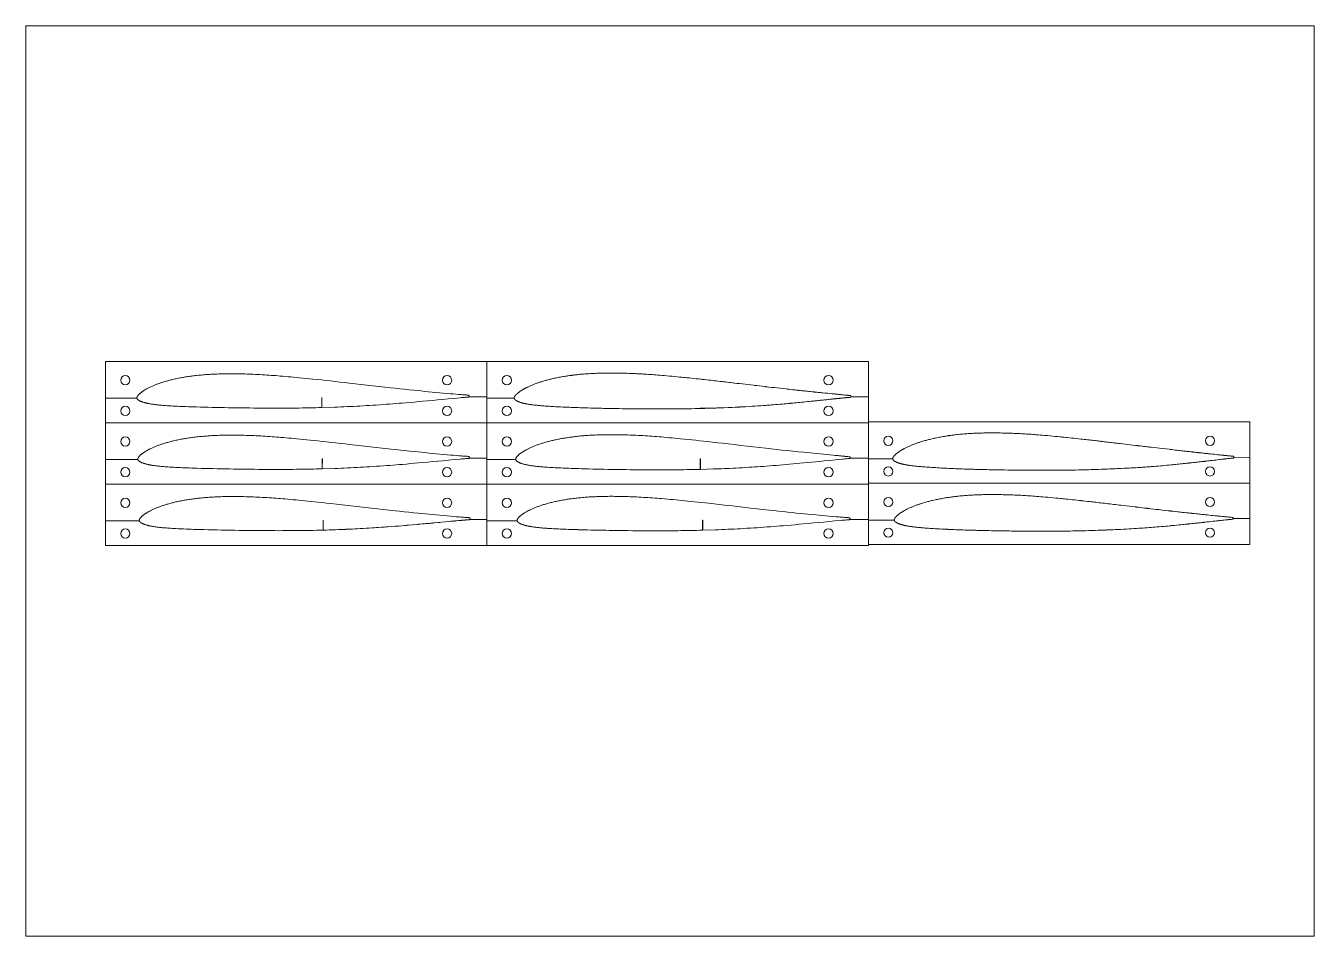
# Paper-space layout 'Sheet' of a CAD drawing. Header units: millimetres. Extents: x 0 to 841, y 0 to 594.
# The model-space entities are those that its viewports show. They can reach past a viewport. Long polylines and large blocks are cut down to what shows.
import ezdxf

# ---------------------------------------------------------------- set-up
doc = ezdxf.new("R2010")
doc.units = ezdxf.units.MM
doc.layers.add('Geometries', color=7, linetype='Continuous')

msp = doc.modelspace()

# ---------------------------------------------------------------- linework, layer by layer
at = {"layer": 'Geometries', "linetype": 'Continuous', "lineweight": 13}
for p, q in [((52, 375), (301, 375)), ((52, 350.98), (52, 375)), ((301, 375), (550, 375)), ((301, 375), (301, 351.98)), ((301, 351.98), (301, 375)), ((550, 375), (550, 351.98)), ((528.32, 353.73), (528.32, 353.73)), ((52, 350.98), (72.55, 351.07)), ((52, 350.98), (72.55, 351.07)), ((52, 335), (52, 350.98)), ((193.27, 351.55), (193.25, 344.91)), ((193.27, 351.55), (193.35, 351.55)), ((193.32, 344.87), (193.35, 351.55)), ((289.24, 351.94), (301, 351.98)), ((289.24, 351.94), (301, 351.98)), ((289.39, 352.47), (289.39, 352.32)), ((301, 351.98), (301, 350.98)), ((301, 350.98), (301, 351.98)), ((301, 350.98), (318.81, 351.05)), ((301, 350.98), (318.81, 351.05)), ((301, 350.98), (301, 335)), ((301, 335), (301, 350.98)), ((538.6, 352.73), (538.61, 351.94)), ((538.61, 351.94), (550, 351.98)), ((538.61, 351.94), (550, 351.98)), ((538.61, 351.94), (538.61, 351.63)), ((550, 351.98), (550, 335.5)), ((440.21, 344.38), (440.21, 344.51)), ((440.21, 344.51), (447.61, 344.51)), ((443.28, 344.38), (440.21, 344.38)), ((52, 335), (301, 335)), ((52, 310.98), (52, 335)), ((301, 335), (52, 335)), ((301, 335), (301, 311.98)), ((301, 335), (550, 335)), ((301, 311.98), (301, 335)), ((550, 335), (301, 335)), ((550, 335.5), (550, 335)), ((550, 335), (550, 335.5)), ((550, 335.5), (799, 335.5)), ((550, 335), (550, 311.98)), ((550, 311.98), (550, 335)), ((799, 335.5), (799, 312.48)), ((193.52, 311.55), (193.49, 304.94)), ((193.52, 311.55), (193.59, 311.55)), ((193.57, 304.9), (193.59, 311.55)), ((289.4, 311.94), (301, 311.98)), ((289.4, 311.94), (301, 311.98)), ((289.55, 312.47), (289.55, 312.32)), ((301, 311.98), (301, 310.98)), ((301, 310.98), (301, 311.98)), ((440.22, 304.58), (440.24, 311.54)), ((440.24, 311.54), (440.42, 311.54)), ((440.39, 304.54), (440.42, 311.54)), ((526.97, 313.86), (528.32, 313.73)), ((526.97, 313.86), (526.97, 313.86)), ((538.16, 312.77), (538.17, 311.94)), ((538.17, 311.94), (550, 311.98)), ((538.17, 311.94), (550, 311.98)), ((538.17, 311.94), (538.17, 311.7)), ((550, 311.48), (550, 311.98)), ((550, 311.98), (550, 311.48)), ((550, 311.48), (565.86, 311.55)), ((550, 311.48), (565.86, 311.55)), ((550, 311.48), (550, 295.5)), ((550, 295.5), (550, 311.48)), ((565.86, 311.55), (565.86, 311.6)), ((788.48, 313.17), (788.48, 312.44)), ((788.48, 312.44), (799, 312.48)), ((788.48, 312.44), (799, 312.48)), ((788.48, 312.44), (788.48, 311.99)), ((799, 312.48), (799, 295.5)), ((52, 310.98), (73.17, 311.07)), ((52, 310.98), (73.17, 311.07)), ((52, 295), (52, 310.98)), ((301, 310.98), (319.79, 311.06)), ((301, 310.98), (319.79, 311.06)), ((301, 310.98), (301, 295)), ((301, 295), (301, 310.98)), ((52, 295), (301, 295)), ((52, 270.98), (52, 295)), ((301, 295), (52, 295)), ((550, 295), (301, 295)), ((301, 295), (301, 271.98)), ((301, 271.98), (301, 295)), ((301, 295), (550, 295)), ((550, 295.5), (550, 295)), ((550, 295.5), (799, 295.5)), ((799, 295.5), (550, 295.5)), ((550, 295), (550, 295.5)), ((550, 295), (550, 271.98)), ((550, 271.98), (550, 295)), ((799, 295.5), (799, 272.48)), ((52, 270.98), (74.09, 271.07)), ((52, 270.98), (74.09, 271.07)), ((52, 255), (52, 270.98)), ((194.07, 271.55), (194.05, 264.96)), ((194.07, 271.55), (194.15, 271.55)), ((194.12, 264.92), (194.15, 271.55)), ((289.11, 273.08), (289.43, 273.06)), ((289.88, 271.94), (301, 271.98)), ((289.88, 271.94), (301, 271.98)), ((290.02, 272.46), (290.02, 272.32)), ((301, 271.98), (301, 270.98)), ((301, 270.98), (301, 271.98)), ((301, 270.98), (320.7, 271.06)), ((301, 270.98), (320.7, 271.06)), ((301, 270.98), (301, 255)), ((301, 255), (301, 270.98)), ((441.79, 271.55), (441.77, 264.89)), ((441.79, 271.55), (441.87, 271.55)), ((441.84, 264.84), (441.87, 271.55)), ((537.84, 271.93), (550, 271.98)), ((537.84, 271.93), (550, 271.98)), ((537.99, 272.46), (537.99, 272.31)), ((550, 271.98), (550, 271.48)), ((550, 271.48), (550, 271.98)), ((550, 271.48), (566.83, 271.55)), ((550, 271.48), (566.83, 271.55)), ((550, 271.48), (550, 255.5)), ((550, 255.5), (550, 271.48)), ((778.49, 274.12), (778.49, 274.12)), ((788.04, 273.2), (788.04, 272.44)), ((788.04, 272.44), (799, 272.48)), ((788.04, 272.44), (799, 272.48)), ((788.04, 272.44), (788.04, 272.06)), ((799, 272.48), (799, 255.5)), ((301, 255), (52, 255)), ((550, 255), (301, 255)), ((799, 255.5), (550, 255.5)), ((550, 255.5), (550, 255))]:
    msp.add_line(p, q, dxfattribs=at)
at = {"layer": 'Geometries', "linetype": 'Continuous', "lineweight": 13, "flags": 128}
for points in [[(72.52, 351.3), (72.52, 351.35), (72.52, 351.41), (72.53, 351.46), (72.54, 351.52), (72.55, 351.57), (72.57, 351.62), (72.59, 351.71), (72.62, 351.79), (72.65, 351.87), (72.7, 351.98), (72.75, 352.08), (72.8, 352.19), (72.86, 352.29), (72.92, 352.39), (72.99, 352.49), (73.06, 352.58), (73.13, 352.68), (73.2, 352.77), (73.28, 352.86), (73.35, 352.96), (73.49, 353.12), (73.63, 353.28), (73.77, 353.43), (73.92, 353.58), (74.07, 353.73), (74.23, 353.88), (74.38, 354.02), (74.59, 354.19), (74.8, 354.37), (75, 354.54), (75.22, 354.7), (75.43, 354.87), (75.65, 355.03), (75.87, 355.19), (76.17, 355.4), (76.47, 355.61), (76.78, 355.82), (77.09, 356.02), (77.45, 356.25), (77.81, 356.47), (78.18, 356.68), (78.54, 356.89), (78.91, 357.1), (79.28, 357.3), (79.64, 357.49), (80.01, 357.69), (80.38, 357.87), (80.83, 358.09), (81.27, 358.31), (81.72, 358.51), (82.17, 358.72), (82.62, 358.92), (83.08, 359.12), (83.57, 359.32), (84.05, 359.52), (84.55, 359.72), (85.04, 359.91), (85.53, 360.1), (86.03, 360.29), (86.52, 360.47), (87.02, 360.65), (87.55, 360.83), (88.07, 361.01), (88.6, 361.18), (89.12, 361.35), (89.65, 361.52), (90.18, 361.68), (90.82, 361.87), (91.46, 362.06), (92.1, 362.24), (92.74, 362.42), (93.38, 362.59), (94.01, 362.75), (94.64, 362.91), (95.28, 363.07), (95.91, 363.22), (96.68, 363.4), (97.45, 363.57), (98.22, 363.74), (99, 363.9), (99.77, 364.06), (100.55, 364.21), (101.28, 364.35), (102.01, 364.48), (102.74, 364.61), (103.48, 364.74), (104.21, 364.86), (105.03, 364.99), (105.85, 365.11), (106.68, 365.23), (107.5, 365.35), (108.32, 365.46), (109.15, 365.56), (109.97, 365.66), (110.8, 365.76), (111.74, 365.87), (112.69, 365.97), (113.63, 366.06), (114.58, 366.15), (115.52, 366.23), (116.47, 366.31), (117.42, 366.38), (118.29, 366.45), (119.15, 366.51), (120.02, 366.56), (120.89, 366.61), (121.76, 366.66), (122.63, 366.7), (123.69, 366.75), (124.75, 366.8), (125.81, 366.83), (126.87, 366.87), (127.93, 366.89), (128.98, 366.92), (130.02, 366.94), (131.06, 366.95), (132.1, 366.96), (133.34, 366.97), (134.59, 366.97), (135.83, 366.96), (137.07, 366.95), (138.31, 366.94), (139.55, 366.91), (140.79, 366.89), (142.03, 366.86), (143.27, 366.82), (144.51, 366.78), (145.75, 366.74), (146.99, 366.69), (148.45, 366.63), (149.91, 366.56), (151.37, 366.49), (152.84, 366.41), (154.32, 366.32), (155.81, 366.24), (157.3, 366.14), (158.78, 366.04), (160.27, 365.94), (161.73, 365.84), (163.18, 365.73), (164.64, 365.62), (166.1, 365.5), (167.84, 365.36), (169.57, 365.21), (171.31, 365.06), (173.04, 364.91), (174.77, 364.75), (176.51, 364.58)], [(176.51, 364.58), (178.68, 364.38), (180.84, 364.16), (183.01, 363.95), (185.18, 363.73), (187.34, 363.5), (190.18, 363.2), (193.01, 362.9), (195.85, 362.59), (198.89, 362.26), (201.92, 361.92), (204.96, 361.58), (208, 361.24), (211.03, 360.89), (214.9, 360.45), (218.78, 360.01), (222.65, 359.57), (226.52, 359.13), (230.39, 358.7), (234.27, 358.27), (238.14, 357.84), (241.18, 357.51), (244.22, 357.18), (247.26, 356.86), (250.29, 356.53), (253.33, 356.22), (255.72, 355.98), (258.11, 355.73), (260.5, 355.5), (262.89, 355.26), (265.28, 355.03), (267.67, 354.8), (270.06, 354.58), (272.45, 354.37), (274.84, 354.16), (277.23, 353.95), (278.99, 353.8), (280.74, 353.65), (282.5, 353.5), (283.32, 353.44), (284.15, 353.37), (284.98, 353.31), (285.81, 353.25), (286.63, 353.19)], [(318.79, 351.19), (318.79, 351.25), (318.8, 351.3), (318.81, 351.36), (318.81, 351.38), (318.81, 351.4), (318.82, 351.42), (318.82, 351.43), (318.82, 351.44), (318.82, 351.45), (318.83, 351.47), (318.84, 351.5), (318.85, 351.53), (318.86, 351.56), (318.88, 351.63), (318.91, 351.7), (318.93, 351.77), (318.96, 351.82), (318.98, 351.87), (319, 351.92), (319.02, 351.97), (319.05, 352.02), (319.07, 352.07), (319.09, 352.11), (319.1, 352.13), (319.11, 352.15), (319.12, 352.16), (319.13, 352.19), (319.15, 352.21), (319.17, 352.24), (319.19, 352.27), (319.21, 352.31), (319.24, 352.35), (319.27, 352.39), (319.3, 352.43), (319.31, 352.45), (319.33, 352.47), (319.35, 352.49), (319.36, 352.51), (319.37, 352.53), (319.38, 352.54), (319.39, 352.56), (319.44, 352.62), (319.47, 352.66), (319.48, 352.67), (319.48, 352.67), (319.49, 352.68), (319.49, 352.69), (319.5, 352.7), (319.51, 352.71), (319.53, 352.73), (319.54, 352.74), (319.55, 352.76), (319.56, 352.77), (319.57, 352.79), (319.58, 352.8), (319.67, 352.9), (319.75, 353.01), (319.76, 353.02), (319.77, 353.03), (319.79, 353.05), (319.81, 353.07), (319.82, 353.09), (319.84, 353.11), (319.86, 353.13), (319.96, 353.24), (319.99, 353.27), (320.02, 353.3), (320.04, 353.32), (320.06, 353.34), (320.08, 353.36), (320.09, 353.38), (320.11, 353.39), (320.15, 353.43), (320.19, 353.47), (320.23, 353.52), (320.28, 353.56), (320.43, 353.71), (320.59, 353.86), (320.65, 353.91), (320.65, 353.92), (320.66, 353.92), (320.67, 353.93), (320.68, 353.94), (320.69, 353.95), (320.7, 353.96), (320.72, 353.98), (320.75, 354), (320.78, 354.03), (320.81, 354.06), (320.85, 354.09), (320.88, 354.12), (321.02, 354.24), (321.17, 354.36), (321.35, 354.5), (321.53, 354.64), (321.71, 354.78), (321.95, 354.97), (322.2, 355.15), (322.45, 355.33), (322.71, 355.51), (322.97, 355.69), (322.99, 355.7), (323.01, 355.72), (323.03, 355.73), (323.04, 355.74), (323.05, 355.74), (323.06, 355.75), (323.07, 355.76), (323.08, 355.76), (323.09, 355.77), (323.11, 355.78), (323.13, 355.8), (323.15, 355.81), (323.27, 355.89), (323.29, 355.9), (323.3, 355.91), (323.32, 355.92), (323.34, 355.93), (323.35, 355.94), (323.38, 355.96), (323.4, 355.97), (323.43, 355.99), (323.47, 356.02), (323.51, 356.04), (323.55, 356.07), (323.59, 356.1), (323.63, 356.12), (323.88, 356.28), (323.99, 356.35), (324, 356.35), (324.01, 356.36), (324.03, 356.37), (324.04, 356.38), (324.06, 356.39), (324.08, 356.4), (324.1, 356.42), (324.13, 356.43), (324.16, 356.45), (324.19, 356.47), (324.22, 356.49), (324.25, 356.51), (324.28, 356.53), (324.46, 356.63), (324.49, 356.65), (324.53, 356.68), (324.57, 356.7), (324.61, 356.73), (324.66, 356.75), (324.7, 356.77), (324.73, 356.8), (324.77, 356.82), (324.79, 356.83), (324.82, 356.84), (324.83, 356.85), (324.85, 356.86), (324.87, 356.87), (324.88, 356.88), (324.9, 356.89), (324.98, 356.94), (325.14, 357.03), (325.42, 357.19), (325.44, 357.19), (325.45, 357.2), (325.46, 357.21), (325.48, 357.22), (325.49, 357.22), (325.51, 357.23), (325.52, 357.24), (325.54, 357.25), (325.56, 357.26), (325.58, 357.27), (325.61, 357.29), (325.64, 357.31), (325.67, 357.32), (325.7, 357.34), (326.02, 357.51), (326.3, 357.66), (326.59, 357.81), (326.93, 357.98), (327.27, 358.15), (327.62, 358.32), (328.09, 358.54), (328.57, 358.76), (329.05, 358.98), (329.53, 359.19), (330.01, 359.4), (330.48, 359.6), (330.96, 359.79), (331.44, 359.99), (331.92, 360.17), (332.41, 360.36), (332.9, 360.55), (333.4, 360.73), (333.89, 360.9), (334.39, 361.08), (334.94, 361.26), (335.49, 361.45), (335.64, 361.5), (335.66, 361.5), (335.68, 361.51), (335.7, 361.52), (335.72, 361.52), (335.75, 361.53), (335.78, 361.54), (335.82, 361.55), (335.87, 361.57), (335.91, 361.58), (335.96, 361.6), (336.01, 361.62), (336.08, 361.64), (336.14, 361.66), (336.2, 361.68), (336.58, 361.8), (336.97, 361.92), (337.63, 362.12), (338.29, 362.31), (338.96, 362.5), (339.63, 362.69), (340.3, 362.87), (340.97, 363.04), (341.6, 363.21), (342.24, 363.36), (342.87, 363.52), (343.51, 363.67), (344.15, 363.81), (344.94, 363.99), (345.74, 364.16), (346.53, 364.32), (347.33, 364.48), (348.13, 364.64), (348.93, 364.79), (349.73, 364.93), (350.56, 365.08), (351.39, 365.22), (352.21, 365.35), (352.41, 365.38), (352.49, 365.39), (352.5, 365.4), (352.51, 365.4), (352.51, 365.4), (352.52, 365.4), (352.53, 365.4), (352.54, 365.4), (352.55, 365.4), (352.56, 365.41), (353.1, 365.49), (353.58, 365.56), (354.07, 365.63), (354.93, 365.76), (355.8, 365.87), (356.04, 365.91), (356.07, 365.91), (356.09, 365.91), (356.12, 365.92), (356.15, 365.92), (356.34, 365.95), (356.69, 365.99), (357.31, 366.07), (357.86, 366.14), (358.41, 366.2), (359.07, 366.28), (359.73, 366.35), (360.4, 366.42), (361.28, 366.51), (362.17, 366.6), (363.06, 366.68), (363.96, 366.76), (364.87, 366.83), (365.78, 366.9), (366.69, 366.96), (367.6, 367.02), (368.52, 367.08), (369.09, 367.11), (369.65, 367.14), (369.93, 367.15), (369.95, 367.15), (369.97, 367.16), (369.99, 367.16), (370.01, 367.16), (370.02, 367.16), (370.04, 367.16), (370.07, 367.16), (370.26, 367.17), (371.04, 367.21), (371.84, 367.24), (372.64, 367.27), (373.45, 367.3), (374.25, 367.33), (375.3, 367.35), (376.35, 367.38), (377.41, 367.4), (378.46, 367.41), (379.52, 367.43), (380.58, 367.43), (381.64, 367.44), (382.81, 367.44), (383.98, 367.43), (385.14, 367.42), (386.31, 367.41), (387.48, 367.39), (388.8, 367.36), (390.12, 367.33), (391.44, 367.29), (392.75, 367.25), (393.78, 367.22), (394.81, 367.18), (395.83, 367.14), (396.85, 367.1), (397.89, 367.05), (398.93, 367), (399.96, 366.95), (400.98, 366.9), (402.01, 366.84), (403.03, 366.78), (404.05, 366.72), (405.24, 366.65), (406.42, 366.57), (407.61, 366.49), (408.79, 366.41), (409.97, 366.32), (411.14, 366.23), (412.53, 366.13), (413.91, 366.02), (415.29, 365.9), (416.67, 365.78), (418.42, 365.63), (420.18, 365.47), (421.93, 365.31), (423.69, 365.15), (425.23, 365), (426.78, 364.85), (426.97, 364.83), (427.18, 364.81), (427.55, 364.77), (428.22, 364.71), (429.41, 364.59), (430.48, 364.48), (431.54, 364.37), (433.07, 364.21), (434.6, 364.05), (436.13, 363.89), (437.66, 363.73), (439.01, 363.58), (440.35, 363.44), (440.38, 363.43), (440.41, 363.43), (440.44, 363.43), (440.47, 363.42), (440.5, 363.42), (440.53, 363.42), (440.56, 363.41), (440.58, 363.41), (440.6, 363.41), (440.62, 363.41), (440.63, 363.41), (440.65, 363.4), (440.8, 363.39), (441.06, 363.36), (441.52, 363.31), (442.95, 363.15), (444.39, 362.99), (445.83, 362.83), (447.09, 362.69), (448.36, 362.54), (449.63, 362.4), (450.91, 362.25), (452.03, 362.12), (453.16, 362), (454.16, 361.88), (454.3, 361.86), (454.31, 361.86), (454.33, 361.86), (454.34, 361.86), (454.36, 361.86), (454.37, 361.86), (454.37, 361.86), (454.38, 361.86), (454.4, 361.85), (454.41, 361.85), (454.8, 361.81), (455.49, 361.73), (456.64, 361.6), (457.78, 361.46), (458.93, 361.33), (460.08, 361.2), (461.22, 361.07), (461.37, 361.05), (461.4, 361.04), (461.42, 361.04), (461.44, 361.04), (461.46, 361.04), (461.48, 361.04), (461.49, 361.03), (461.51, 361.03), (461.52, 361.03), (461.54, 361.03), (461.55, 361.03), (461.57, 361.02), (461.58, 361.02), (461.59, 361.02), (461.61, 361.02), (461.8, 361), (462.6, 360.9), (464.23, 360.72), (465.86, 360.53), (467.72, 360.31), (469.58, 360.09), (471.44, 359.88), (473.3, 359.66), (475.13, 359.45), (475.58, 359.4), (475.78, 359.37), (475.87, 359.36), (475.88, 359.36), (475.89, 359.36), (475.9, 359.36), (475.91, 359.36), (475.93, 359.35), (475.95, 359.35), (475.97, 359.35), (476.06, 359.34), (476.15, 359.33), (476.24, 359.32), (476.33, 359.31), (476.41, 359.3), (476.5, 359.29), (476.59, 359.28), (476.68, 359.27), (477.24, 359.2), (478.95, 359.01), (480.65, 358.81), (482.35, 358.61), (482.81, 358.56), (483.02, 358.54), (483.04, 358.54), (483.06, 358.53), (483.08, 358.53), (483.09, 358.53), (483.1, 358.53), (483.11, 358.53), (483.12, 358.53), (483.13, 358.53), (483.45, 358.49), (484.03, 358.42), (485.06, 358.3), (486.9, 358.1), (488.55, 357.91), (490.2, 357.72), (492.3, 357.49), (494.39, 357.25), (496.24, 357.05), (497.05, 356.96), (497.25, 356.94), (497.34, 356.93), (497.35, 356.93), (497.36, 356.92), (497.38, 356.92), (497.39, 356.92), (497.42, 356.92), (497.45, 356.92), (497.48, 356.91), (497.52, 356.91), (497.56, 356.9), (497.59, 356.9), (497.73, 356.88), (497.98, 356.86), (499.37, 356.7), (500.76, 356.55), (502.15, 356.4), (503.06, 356.3), (503.97, 356.21), (504.42, 356.16), (504.44, 356.16), (504.45, 356.15), (504.47, 356.15), (504.49, 356.15), (504.5, 356.15), (504.51, 356.15), (504.51, 356.15), (504.52, 356.15), (504.52, 356.15), (504.53, 356.15), (504.57, 356.14), (504.73, 356.12), (505.65, 356.03), (506.57, 355.93), (507.72, 355.8), (507.88, 355.79), (507.9, 355.78), (507.92, 355.78), (507.94, 355.78), (507.96, 355.78), (507.98, 355.78), (508.01, 355.77), (508.02, 355.77), (508.05, 355.77), (508.07, 355.77), (508.1, 355.76), (508.13, 355.76), (508.18, 355.75), (508.24, 355.75), (508.44, 355.73), (509.23, 355.64), (510.13, 355.55), (511.02, 355.45), (511.11, 355.44), (511.2, 355.43), (511.29, 355.43), (511.38, 355.42), (511.47, 355.41), (511.49, 355.4), (511.5, 355.4), (511.51, 355.4), (511.52, 355.4), (511.53, 355.4), (511.54, 355.4), (511.58, 355.39), (511.66, 355.39), (511.97, 355.35), (513.24, 355.22), (514.51, 355.09), (514.86, 355.05), (514.87, 355.05), (514.89, 355.05), (514.91, 355.05), (514.92, 355.05), (514.94, 355.05), (514.96, 355.04), (514.98, 355.04), (515, 355.04), (515.03, 355.04), (515.06, 355.03), (515.3, 355.01), (516.28, 354.91), (517.15, 354.82), (518.02, 354.73), (518.24, 354.71), (518.33, 354.7), (518.35, 354.7), (518.36, 354.7), (518.38, 354.7), (518.39, 354.69), (518.4, 354.69), (518.42, 354.69), (518.43, 354.69), (518.44, 354.69), (518.45, 354.69), (518.46, 354.69), (518.47, 354.69), (518.49, 354.68), (518.55, 354.68), (518.83, 354.65), (519.31, 354.6), (520.18, 354.52), (521.72, 354.36), (523.29, 354.21), (524.84, 354.06), (526.4, 353.91), (527.95, 353.77), (528.32, 353.73)], [(528.32, 353.73), (528.88, 353.68), (529.13, 353.65), (529.15, 353.65), (529.18, 353.65), (529.2, 353.64), (529.24, 353.64), (529.27, 353.64), (529.31, 353.63), (529.37, 353.63), (529.43, 353.62), (529.49, 353.62)], [(529.49, 353.62), (529.73, 353.59), (529.75, 353.59), (529.77, 353.59), (529.8, 353.58), (529.83, 353.58), (529.87, 353.58), (529.9, 353.57), (529.96, 353.57), (530.02, 353.56), (530.08, 353.55), (530.42, 353.52), (530.76, 353.48), (531.98, 353.36), (532.58, 353.3), (532.84, 353.27), (532.96, 353.26), (532.97, 353.26), (532.98, 353.26), (533, 353.25), (533.01, 353.25), (533.02, 353.25), (533.03, 353.25), (533.04, 353.25), (533.04, 353.25), (533.04, 353.25), (533.04, 353.25), (533.05, 353.25), (533.05, 353.25), (533.07, 353.25), (533.1, 353.24), (533.15, 353.24), (533.24, 353.23), (533.61, 353.19), (534.56, 353.1), (534.57, 353.09), (534.58, 353.09), (534.59, 353.09), (534.6, 353.09), (534.61, 353.09), (534.62, 353.09), (534.63, 353.09), (534.64, 353.09), (534.66, 353.09), (534.67, 353.08), (534.69, 353.08), (534.71, 353.08), (534.72, 353.08), (534.74, 353.08), (534.94, 353.06), (535.31, 353.02), (535.96, 352.96), (536.01, 352.95), (536.06, 352.95), (536.11, 352.94), (536.15, 352.94), (536.19, 352.94), (536.23, 352.93), (536.26, 352.93), (536.28, 352.93), (536.3, 352.93), (536.32, 352.92), (536.34, 352.92), (536.36, 352.92), (536.55, 352.9), (536.89, 352.87), (537.51, 352.82), (538.05, 352.77), (538.6, 352.73)], [(72.55, 351.07), (72.54, 351.12), (72.53, 351.18), (72.52, 351.24), (72.52, 351.3)], [(182.79, 344.69), (180.61, 344.65), (178.42, 344.62), (176.23, 344.6), (174.04, 344.58), (171.85, 344.56), (169.66, 344.55), (167.48, 344.54), (165.29, 344.54), (162.54, 344.54), (159.79, 344.54), (157.03, 344.55), (154.28, 344.57), (151.53, 344.59), (148.78, 344.61), (146.03, 344.64), (143.28, 344.67), (140.53, 344.71), (137.78, 344.74), (135.08, 344.79), (132.37, 344.83), (129.67, 344.88), (126.97, 344.93), (124.37, 344.98), (121.76, 345.04), (119.16, 345.1), (116.55, 345.16), (113.95, 345.23), (111.34, 345.3), (109.62, 345.35), (107.91, 345.41), (106.19, 345.47), (104.47, 345.53), (103.12, 345.58), (101.77, 345.63), (100.42, 345.69), (99.07, 345.75), (98.09, 345.8), (97.12, 345.85), (96.14, 345.9), (95.17, 345.95), (94.19, 346.01), (93.22, 346.07), (92.24, 346.14), (91.27, 346.21), (90.41, 346.27), (89.55, 346.34), (88.7, 346.42), (87.84, 346.49), (87.17, 346.56), (86.5, 346.63), (85.82, 346.7), (85.15, 346.78), (84.6, 346.85), (84.05, 346.92), (83.49, 346.99), (82.94, 347.07), (82.39, 347.15), (81.84, 347.23), (81.28, 347.32), (80.91, 347.39), (80.53, 347.46), (80.15, 347.53), (79.77, 347.6), (79.4, 347.68), (79.02, 347.77), (78.65, 347.85), (78.28, 347.94), (77.96, 348.02), (77.65, 348.11), (77.33, 348.2), (77.02, 348.29), (76.71, 348.38), (76.4, 348.48), (76.16, 348.56), (75.92, 348.65), (75.68, 348.74), (75.44, 348.83), (75.2, 348.93), (74.97, 349.03), (74.79, 349.11), (74.61, 349.19), (74.44, 349.28), (74.26, 349.37), (74.09, 349.46), (73.98, 349.53), (73.87, 349.59), (73.76, 349.66), (73.66, 349.73), (73.55, 349.81), (73.45, 349.89), (73.36, 349.96), (73.27, 350.04), (73.18, 350.12), (73.1, 350.2), (73.03, 350.26), (72.96, 350.33), (72.9, 350.4), (72.84, 350.47), (72.79, 350.55), (72.74, 350.63), (72.7, 350.71), (72.66, 350.79), (72.63, 350.86), (72.6, 350.93), (72.57, 351), (72.55, 351.07)], [(193.25, 344.91), (191.3, 344.86), (189.35, 344.82), (187.39, 344.77), (185.09, 344.73), (182.79, 344.69)], [(288.81, 351.72), (288.22, 351.68), (287.63, 351.64), (287.04, 351.6), (286.45, 351.56), (285.87, 351.51), (285.09, 351.44), (284.32, 351.37), (283.55, 351.3), (279.43, 350.92), (275.74, 350.58), (272.06, 350.24), (268.77, 349.93), (265.48, 349.62), (262.19, 349.31), (258.91, 349.01), (256.27, 348.77), (253.64, 348.53), (251.01, 348.3), (248.38, 348.07), (245.74, 347.85), (243.68, 347.68), (241.61, 347.51), (239.54, 347.35), (237.47, 347.19), (235.4, 347.03), (233.2, 346.87), (231, 346.72), (228.81, 346.57), (226.61, 346.42), (224.41, 346.29), (222.21, 346.15), (220.14, 346.03), (218.07, 345.92), (215.99, 345.8), (213.92, 345.7), (211.85, 345.6), (209.77, 345.5), (207.7, 345.41), (205.62, 345.32), (203.55, 345.24), (201.47, 345.17), (193.32, 344.87)], [(286.63, 353.19), (287.17, 353.16), (287.71, 353.12), (288.14, 353.1), (288.56, 353.08)], [(288.56, 353.08), (288.7, 353.07), (288.8, 353.07)], [(289.39, 352.47), (289.39, 352.52), (289.38, 352.56), (289.37, 352.61), (289.35, 352.65), (289.33, 352.7), (289.31, 352.74), (289.28, 352.79), (289.25, 352.83), (289.21, 352.88), (289.17, 352.91), (289.13, 352.95), (289.09, 352.97), (289.04, 353), (289, 353.02), (288.95, 353.04), (288.9, 353.05), (288.85, 353.06), (288.8, 353.07)], [(289.24, 351.94), (289.28, 351.98), (289.31, 352.03), (289.34, 352.08), (289.36, 352.14), (289.37, 352.18), (289.38, 352.22), (289.39, 352.27), (289.39, 352.32)], [(318.81, 351.05), (318.8, 351.12), (318.79, 351.19)], [(443.28, 344.38), (442.61, 344.36), (441.93, 344.34), (440.04, 344.29), (438.36, 344.25), (436.67, 344.22), (434.66, 344.18), (432.65, 344.14), (430.64, 344.11), (428.74, 344.09), (428.03, 344.08), (427.7, 344.07), (426.37, 344.06), (423.99, 344.03), (421.58, 344.02), (419.16, 344), (416.75, 344), (414.33, 343.99), (411.92, 343.99), (409.5, 344), (407.08, 344.01), (404.66, 344.02), (402.76, 344.04), (400.86, 344.05), (398.96, 344.07), (397.05, 344.09), (395.11, 344.11), (393.16, 344.14), (391.21, 344.16), (389.26, 344.19), (387.31, 344.22), (385.4, 344.25), (383.49, 344.28), (381.58, 344.32), (379.67, 344.35), (378.41, 344.38), (377.14, 344.41), (375.88, 344.43), (374.62, 344.46), (373.37, 344.49), (372.12, 344.52), (371.54, 344.54), (371.5, 344.54), (371.47, 344.54), (371.45, 344.54), (371.44, 344.54), (371.42, 344.54), (371.4, 344.54), (371.38, 344.54), (371.28, 344.54), (370.88, 344.55), (370.15, 344.57), (368.86, 344.61), (367.17, 344.65), (365.49, 344.7), (363.81, 344.75), (362.13, 344.81), (360.46, 344.86), (359.43, 344.9), (358.4, 344.94), (357.89, 344.95), (357.77, 344.96), (357.65, 344.96), (357.3, 344.98), (355.89, 345.03), (354.88, 345.07), (354.43, 345.09), (354.41, 345.09), (354.38, 345.09), (354.35, 345.09), (354.32, 345.09), (354.29, 345.09), (354.27, 345.09), (354.26, 345.09), (354.18, 345.1), (353.48, 345.13), (352.22, 345.18), (350.59, 345.25), (348.97, 345.33), (347.35, 345.41), (345.73, 345.49), (344.71, 345.55), (343.7, 345.6), (342.68, 345.66), (341.67, 345.73), (340.66, 345.79), (339.8, 345.85), (338.95, 345.91), (338.09, 345.98), (337.46, 346.03), (337.44, 346.03), (337.42, 346.03), (337.4, 346.03), (337.39, 346.03), (337.38, 346.03), (337.37, 346.04), (337.36, 346.04), (337.3, 346.04), (337.19, 346.05), (336.75, 346.09), (336.15, 346.14), (335.55, 346.19), (334.95, 346.24), (334.31, 346.31), (333.68, 346.37), (333.04, 346.44), (332.4, 346.51), (331.77, 346.58), (331.24, 346.65), (330.71, 346.71), (330.18, 346.78), (329.65, 346.86), (329.13, 346.93), (328.6, 347.01), (328.14, 347.09), (327.68, 347.17), (327.22, 347.25), (326.88, 347.31), (326.73, 347.34), (326.71, 347.34), (326.69, 347.34), (326.67, 347.35), (326.65, 347.35), (326.64, 347.36), (326.63, 347.36), (326.39, 347.4), (326.15, 347.45), (325.9, 347.51), (325.83, 347.52), (325.82, 347.52), (325.81, 347.53), (325.79, 347.53), (325.78, 347.53), (325.76, 347.54), (325.75, 347.54), (325.73, 347.54), (325.55, 347.58), (325.21, 347.66), (325.18, 347.67), (325.15, 347.67), (325.12, 347.68), (325.09, 347.69), (325.06, 347.69), (325.03, 347.7), (325.01, 347.7), (324.99, 347.71), (324.9, 347.73), (324.73, 347.77), (324.44, 347.85), (324.22, 347.9), (324.21, 347.9), (324.21, 347.91), (324.2, 347.91), (324.19, 347.91), (324.19, 347.91), (324.18, 347.91), (324.17, 347.92), (324.14, 347.93), (323.99, 347.97), (323.84, 348.01), (323.83, 348.01), (323.82, 348.01), (323.81, 348.02), (323.79, 348.02), (323.77, 348.03), (323.75, 348.03), (323.73, 348.04), (323.63, 348.07), (323.37, 348.15), (323.1, 348.23), (322.83, 348.31), (322.57, 348.4), (322.31, 348.49), (322.05, 348.59), (321.79, 348.69), (321.53, 348.79), (321.33, 348.88), (321.13, 348.96), (321.11, 348.97), (321.09, 348.98), (321.07, 348.99), (321.06, 348.99), (321.05, 349), (321.04, 349.01), (321.02, 349.01), (320.96, 349.04), (320.82, 349.11), (320.69, 349.18), (320.56, 349.25), (320.43, 349.33), (320.36, 349.36), (320.35, 349.37), (320.35, 349.37), (320.34, 349.38), (320.33, 349.38), (320.32, 349.39), (320.31, 349.39), (320.26, 349.42), (320.17, 349.47), (320.08, 349.53), (320.05, 349.55), (320.01, 349.58), (319.99, 349.59), (319.97, 349.6), (319.95, 349.61), (319.94, 349.63), (319.92, 349.64), (319.9, 349.65), (319.8, 349.73), (319.69, 349.81), (319.68, 349.82), (319.67, 349.83), (319.66, 349.84), (319.65, 349.85), (319.64, 349.85), (319.55, 349.93), (319.53, 349.95), (319.53, 349.95), (319.52, 349.96), (319.52, 349.96), (319.52, 349.96), (319.51, 349.97), (319.45, 350.02), (319.37, 350.09), (319.3, 350.17), (319.28, 350.18), (319.26, 350.2), (319.24, 350.22), (319.23, 350.24), (319.21, 350.26), (319.2, 350.27), (319.15, 350.32), (319.11, 350.38), (319.07, 350.43), (319.04, 350.48), (319.01, 350.54), (318.98, 350.59), (318.94, 350.67), (318.91, 350.75), (318.87, 350.83), (318.85, 350.88), (318.84, 350.94), (318.82, 350.98), (318.82, 350.99), (318.82, 351), (318.82, 351.02), (318.81, 351.03), (318.81, 351.04), (318.81, 351.05)], [(538.61, 351.63), (538.21, 351.6), (537.82, 351.58), (537.44, 351.55), (537.08, 351.52), (536.73, 351.49), (536.47, 351.47), (536.18, 351.44), (535.87, 351.41), (535.78, 351.41), (535.68, 351.4), (535.58, 351.39), (535.49, 351.38), (535.38, 351.37), (535.28, 351.36), (535.18, 351.35), (535.07, 351.34), (534.8, 351.31), (534.52, 351.28), (534.21, 351.25), (533.88, 351.22), (533.57, 351.19), (533.25, 351.16), (532.95, 351.13), (532.91, 351.12), (532.87, 351.12), (532.83, 351.11), (532.79, 351.11), (532.75, 351.11), (532.71, 351.1), (532.58, 351.09), (532.42, 351.07), (532.25, 351.05), (532.06, 351.03), (531.85, 351.01), (531.62, 350.99), (531.37, 350.96), (531.1, 350.93), (530.81, 350.9), (530.5, 350.87), (530.17, 350.84), (529.82, 350.8), (529.45, 350.76), (529.06, 350.72), (528.65, 350.68), (528.32, 350.64), (528.02, 350.61), (527.75, 350.58), (527.47, 350.55), (527.19, 350.52), (526.92, 350.5), (526.65, 350.47), (525.82, 350.38), (525.01, 350.3), (524.23, 350.21), (523.46, 350.13), (522.7, 350.05), (521.97, 349.98), (521.25, 349.9), (520.56, 349.83), (519.89, 349.76), (519.25, 349.69), (518.63, 349.63), (518.02, 349.57), (517.45, 349.51), (516.89, 349.45), (516.36, 349.39), (515.85, 349.34), (515.36, 349.29), (514.89, 349.24), (514.44, 349.19), (514.01, 349.15), (513.6, 349.11), (513.34, 349.08), (513.1, 349.06), (512.89, 349.04), (512.8, 349.03), (512.76, 349.02), (512.75, 349.02), (512.74, 349.02), (512.74, 349.02), (512.73, 349.02), (511.43, 348.89), (510.15, 348.76), (508.89, 348.63), (507.66, 348.51), (506.44, 348.39), (505.25, 348.27), (504.07, 348.16), (502.92, 348.04), (501.8, 347.94), (500.71, 347.83), (499.76, 347.74), (499.64, 347.73), (499.52, 347.72), (499.39, 347.71), (499.27, 347.7), (499.14, 347.69), (498.98, 347.67), (497.66, 347.55), (496.36, 347.43), (495.08, 347.32), (493.63, 347.19), (492.21, 347.07), (490.81, 346.95), (489.42, 346.83), (488.06, 346.72), (486.71, 346.62), (485.73, 346.54), (484.76, 346.47), (484.29, 346.43), (484.22, 346.43), (484.14, 346.42), (484.07, 346.41), (483.99, 346.41), (483.91, 346.4), (483.1, 346.34), (481.45, 346.22), (479.78, 346.11), (477.83, 345.98), (475.86, 345.85), (473.87, 345.72), (471.86, 345.6), (469.83, 345.49), (468.57, 345.42), (467.3, 345.35), (466.18, 345.29), (465.96, 345.28), (465.7, 345.26), (465.45, 345.25), (465.2, 345.24), (463.13, 345.14), (461.04, 345.04), (458.37, 344.92), (455.68, 344.8), (455.26, 344.78), (455.21, 344.78), (455.15, 344.78), (455.1, 344.78), (455.04, 344.78), (454.99, 344.77), (454.96, 344.77), (454.64, 344.76), (454.05, 344.74), (453.5, 344.71), (452.94, 344.69), (452.34, 344.67), (451.73, 344.65), (451.09, 344.63), (450.44, 344.6), (449.76, 344.58), (449.06, 344.55), (448.35, 344.53), (447.61, 344.5)], [(565.86, 311.6), (565.86, 311.65), (565.86, 311.71), (565.87, 311.76), (565.87, 311.78), (565.88, 311.8), (565.88, 311.82), (565.88, 311.83), (565.88, 311.84), (565.89, 311.85), (565.89, 311.87), (565.9, 311.9), (565.91, 311.93), (565.92, 311.96), (565.94, 312.03), (565.97, 312.1), (565.99, 312.16), (566.01, 312.21), (566.03, 312.26), (566.05, 312.31), (566.08, 312.36), (566.1, 312.41), (566.12, 312.46), (566.14, 312.5), (566.15, 312.51), (566.16, 312.53), (566.17, 312.55), (566.18, 312.57), (566.2, 312.59), (566.21, 312.62), (566.23, 312.65), (566.26, 312.69), (566.28, 312.73), (566.31, 312.76), (566.34, 312.8), (566.35, 312.83), (566.37, 312.85), (566.39, 312.87), (566.4, 312.89), (566.41, 312.91), (566.42, 312.92), (566.43, 312.93), (566.47, 312.99), (566.51, 313.03), (566.51, 313.04), (566.52, 313.04), (566.52, 313.05), (566.53, 313.06), (566.54, 313.07), (566.55, 313.08), (566.56, 313.1), (566.57, 313.11), (566.58, 313.13), (566.59, 313.14), (566.6, 313.16), (566.61, 313.17), (566.69, 313.27), (566.78, 313.37), (566.79, 313.38), (566.8, 313.4), (566.81, 313.42), (566.83, 313.43), (566.85, 313.45), (566.86, 313.47), (566.88, 313.5), (566.98, 313.6), (567.01, 313.63), (567.03, 313.66), (567.05, 313.68), (567.07, 313.7), (567.09, 313.72), (567.1, 313.74), (567.12, 313.75), (567.16, 313.79), (567.2, 313.83), (567.24, 313.87), (567.28, 313.92), (567.43, 314.06), (567.58, 314.21), (567.64, 314.26), (567.64, 314.27), (567.65, 314.27), (567.65, 314.28), (567.66, 314.29), (567.68, 314.3), (567.69, 314.31), (567.7, 314.32), (567.74, 314.35), (567.77, 314.38), (567.8, 314.41), (567.83, 314.44), (567.86, 314.46), (568, 314.59), (568.14, 314.71), (568.31, 314.85), (568.48, 314.99), (568.66, 315.12), (568.89, 315.31), (569.14, 315.49), (569.38, 315.67), (569.62, 315.85), (569.87, 316.02), (569.89, 316.03), (569.91, 316.05), (569.93, 316.06), (569.94, 316.07), (569.95, 316.08), (569.96, 316.08), (569.97, 316.09), (569.98, 316.09), (570, 316.11), (570.01, 316.12), (570.03, 316.13), (570.05, 316.14), (570.17, 316.22), (570.19, 316.23), (570.2, 316.25), (570.22, 316.26), (570.24, 316.27), (570.26, 316.29), (570.29, 316.3), (570.32, 316.32), (570.37, 316.36), (570.42, 316.39), (570.47, 316.42), (570.51, 316.45), (570.75, 316.61), (570.86, 316.68), (570.87, 316.69), (570.89, 316.69), (570.9, 316.7), (570.91, 316.71), (570.93, 316.72), (570.95, 316.73), (570.97, 316.75), (571, 316.76), (571.02, 316.78), (571.05, 316.8), (571.08, 316.82), (571.12, 316.84), (571.15, 316.86), (571.31, 316.96), (571.35, 316.99), (571.39, 317.01), (571.43, 317.03), (571.47, 317.06), (571.51, 317.08), (571.55, 317.1), (571.58, 317.13), (571.62, 317.15), (571.64, 317.16), (571.66, 317.17), (571.68, 317.18), (571.7, 317.19), (571.71, 317.2), (571.73, 317.21), (571.74, 317.22), (571.83, 317.27), (571.98, 317.36), (572.25, 317.52), (572.26, 317.53), (572.28, 317.53), (572.29, 317.54), (572.31, 317.55), (572.32, 317.56), (572.33, 317.56), (572.35, 317.57), (572.36, 317.58), (572.38, 317.59), (572.41, 317.61), (572.44, 317.62), (572.46, 317.64), (572.49, 317.65), (572.52, 317.67), (572.83, 317.84), (573.11, 317.99), (573.38, 318.14), (573.72, 318.32), (574.05, 318.49), (574.39, 318.66), (574.85, 318.89), (575.31, 319.11), (575.78, 319.33), (576.25, 319.54), (576.72, 319.76), (577.18, 319.96), (577.65, 320.16), (578.12, 320.36), (578.59, 320.55), (579.07, 320.74), (579.55, 320.93), (580.04, 321.12), (580.52, 321.3), (581.01, 321.48), (581.55, 321.67), (582.09, 321.86), (582.24, 321.91), (582.26, 321.92), (582.28, 321.92), (582.3, 321.93), (582.32, 321.94), (582.35, 321.95), (582.38, 321.96), (582.42, 321.97), (582.46, 321.98), (582.51, 322), (582.56, 322.02), (582.61, 322.03), (582.67, 322.05), (582.73, 322.07), (582.79, 322.1), (583.17, 322.22), (583.55, 322.34), (584.2, 322.55), (584.86, 322.75), (585.51, 322.95), (586.17, 323.15), (586.84, 323.33), (587.5, 323.52), (588.13, 323.68), (588.76, 323.85), (589.39, 324.01), (590.02, 324.17), (590.66, 324.32), (591.45, 324.51), (592.24, 324.69), (593.03, 324.86), (593.82, 325.03), (594.62, 325.2), (595.42, 325.36), (596.22, 325.51), (597.05, 325.67), (597.87, 325.82), (598.7, 325.97), (598.9, 326), (598.98, 326.02), (598.99, 326.02), (599, 326.02), (599.01, 326.02), (599.01, 326.02), (599.02, 326.02), (599.03, 326.02), (599.04, 326.03), (599.05, 326.03), (599.59, 326.12), (600.08, 326.2), (600.56, 326.28), (601.43, 326.41), (602.3, 326.54), (602.55, 326.58), (602.57, 326.58), (602.6, 326.59), (602.63, 326.59), (602.65, 326.6), (602.85, 326.62), (603.2, 326.67), (603.82, 326.76), (604.38, 326.84), (604.94, 326.91), (605.61, 327), (606.28, 327.08), (606.95, 327.16), (607.84, 327.26), (608.75, 327.36), (609.65, 327.45), (610.56, 327.54), (611.49, 327.62), (612.41, 327.7), (613.35, 327.78), (614.28, 327.85), (615.22, 327.91), (615.8, 327.95), (616.38, 327.99), (616.66, 328), (616.69, 328), (616.71, 328.01), (616.73, 328.01), (616.74, 328.01), (616.76, 328.01), (616.78, 328.01), (616.8, 328.01), (617, 328.02), (617.4, 328.04), (617.81, 328.07), (618.63, 328.11), (619.46, 328.14), (620.3, 328.18), (621.13, 328.21), (621.99, 328.24), (622.85, 328.27), (623.71, 328.29), (624.58, 328.31), (625.44, 328.33), (626.3, 328.34), (627.16, 328.35), (628.01, 328.36), (628.87, 328.36), (630.1, 328.37), (631.33, 328.37), (632.57, 328.36), (633.8, 328.35), (635.03, 328.34), (636.14, 328.32), (637.25, 328.3), (638.36, 328.28), (639.46, 328.25), (640.56, 328.22), (641.42, 328.19), (642.28, 328.17), (643.14, 328.14), (643.99, 328.11), (644.83, 328.07), (645.67, 328.04), (646.51, 328.01), (647.34, 327.97), (648.17, 327.93), (648.99, 327.89), (650.07, 327.83), (651.14, 327.77), (652.2, 327.71), (653.24, 327.65), (654.27, 327.59), (655.29, 327.52), (656.32, 327.45), (657.34, 327.38), (658.36, 327.3), (659.37, 327.22), (660.76, 327.11), (662.15, 327), (663.54, 326.89), (664.92, 326.77), (666.68, 326.61), (668.43, 326.45), (670.19, 326.29), (671.95, 326.12), (673.5, 325.97), (675.05, 325.82), (675.24, 325.8), (675.45, 325.78), (675.83, 325.74), (676.5, 325.68), (677.69, 325.56), (678.76, 325.45), (679.81, 325.34), (681.34, 325.18), (682.87, 325.02), (684.39, 324.86), (685.91, 324.7), (687.24, 324.55), (688.58, 324.4), (688.61, 324.4), (688.64, 324.4), (688.67, 324.39), (688.7, 324.39), (688.73, 324.39), (688.76, 324.38), (688.78, 324.38), (688.8, 324.38), (688.82, 324.37), (688.84, 324.37), (688.86, 324.37), (688.87, 324.37), (689.02, 324.35), (689.28, 324.32), (689.74, 324.27), (690.81, 324.15), (691.88, 324.03), (692.96, 323.91), (694.04, 323.79), (695.05, 323.67), (696.07, 323.55), (697.09, 323.44), (698.12, 323.32), (699.15, 323.2), (699.91, 323.11), (700.67, 323.02), (701.44, 322.93), (701.94, 322.87), (702.45, 322.81), (702.59, 322.8), (702.61, 322.8), (702.62, 322.79), (702.64, 322.79), (702.65, 322.79), (702.66, 322.79), (702.67, 322.79), (702.68, 322.79), (702.69, 322.79), (702.71, 322.78), (703.11, 322.74), (703.82, 322.66), (704.75, 322.55), (705.69, 322.43), (706.64, 322.32), (707.59, 322.21), (708.54, 322.1), (709.72, 321.96), (709.88, 321.94), (709.91, 321.94), (709.93, 321.94), (709.95, 321.93), (709.97, 321.93), (709.99, 321.93), (710.01, 321.93), (710.03, 321.92), (710.04, 321.92), (710.05, 321.92), (710.07, 321.92), (710.08, 321.92), (710.1, 321.92), (710.11, 321.91), (710.13, 321.91), (710.33, 321.89), (711.16, 321.79), (712.29, 321.66), (713.42, 321.52), (714.56, 321.39), (716.11, 321.2), (717.67, 321.02), (719.22, 320.83), (720.78, 320.65), (722.34, 320.46), (724.26, 320.23), (724.73, 320.18), (724.94, 320.15), (725.03, 320.14), (725.04, 320.14), (725.05, 320.14), (725.06, 320.14), (725.08, 320.14), (725.1, 320.13), (725.12, 320.13), (725.14, 320.13), (725.23, 320.12), (725.32, 320.11), (725.42, 320.1), (725.51, 320.08), (725.6, 320.07), (725.7, 320.06), (725.79, 320.05), (725.88, 320.04), (726.46, 319.97), (727.53, 319.84), (728.6, 319.72), (729.67, 319.59), (730.73, 319.47), (731.79, 319.34), (732.27, 319.28), (732.48, 319.26), (732.5, 319.26), (732.52, 319.25), (732.54, 319.25), (732.55, 319.25), (732.56, 319.25), (732.57, 319.25), (732.58, 319.25), (732.59, 319.25), (732.93, 319.21), (733.53, 319.14), (734.6, 319.01), (736.51, 318.79), (738.22, 318.59), (739.94, 318.39), (742.12, 318.14), (744.3, 317.89), (746.21, 317.67), (747.05, 317.57), (747.26, 317.55), (747.35, 317.54), (747.37, 317.54), (747.38, 317.53), (747.4, 317.53), (747.41, 317.53), (747.44, 317.53), (747.47, 317.52), (747.51, 317.52), (747.55, 317.51), (747.58, 317.51), (747.62, 317.51), (747.76, 317.49), (748.02, 317.46), (749.1, 317.34), (750.18, 317.22), (751.25, 317.09), (752.33, 316.97), (753.27, 316.87), (754.2, 316.76), (754.67, 316.71), (754.68, 316.71), (754.7, 316.71), (754.71, 316.7), (754.73, 316.7), (754.74, 316.7), (754.75, 316.7), (754.76, 316.7), (754.76, 316.7), (754.77, 316.7), (754.77, 316.7), (754.78, 316.7), (754.82, 316.69), (754.98, 316.67), (755.92, 316.57), (756.86, 316.46), (757.45, 316.4), (758.04, 316.33), (758.2, 316.31), (758.22, 316.31), (758.24, 316.31), (758.26, 316.3), (758.28, 316.3), (758.31, 316.3), (758.33, 316.3), (758.35, 316.3), (758.37, 316.29), (758.4, 316.29), (758.42, 316.29), (758.45, 316.28), (758.51, 316.28), (758.57, 316.27), (758.76, 316.25), (759.57, 316.16), (760.48, 316.06), (761.39, 315.95), (761.48, 315.94), (761.56, 315.93), (761.65, 315.92), (761.74, 315.91), (761.83, 315.9), (761.85, 315.9), (761.87, 315.9), (761.88, 315.9), (761.89, 315.9), (761.9, 315.9), (761.91, 315.9), (761.95, 315.89), (762.03, 315.88), (762.34, 315.85), (763.19, 315.75), (764.04, 315.66), (764.89, 315.57), (765.24, 315.53), (765.25, 315.53), (765.27, 315.52), (765.28, 315.52), (765.3, 315.52), (765.32, 315.52), (765.33, 315.52), (765.36, 315.51), (765.38, 315.51), (765.41, 315.51), (765.44, 315.5), (765.68, 315.48), (766.65, 315.37), (767.52, 315.28), (768.39, 315.18), (768.6, 315.16), (768.7, 315.15), (768.71, 315.15), (768.73, 315.15), (768.74, 315.14), (768.76, 315.14), (768.77, 315.14), (768.78, 315.14), (768.79, 315.14), (768.8, 315.14), (768.82, 315.14), (768.83, 315.13), (768.84, 315.13), (768.85, 315.13), (768.92, 315.13), (769.19, 315.1), (769.67, 315.04), (770.53, 314.95), (771.29, 314.87), (772.05, 314.79), (773.29, 314.66), (774.51, 314.53), (775.73, 314.4), (776.95, 314.28), (778.16, 314.15), (778.7, 314.09), (778.72, 314.09), (778.73, 314.09), (778.75, 314.09), (778.77, 314.09), (778.8, 314.08), (778.83, 314.08), (778.86, 314.08), (778.89, 314.07), (778.96, 314.07), (779.04, 314.06), (779.11, 314.05), (779.48, 314.01), (780.23, 313.94), (780.98, 313.86), (781.58, 313.8), (781.84, 313.77), (781.96, 313.76), (781.97, 313.76), (781.98, 313.76), (782, 313.75), (782.01, 313.75), (782.02, 313.75), (782.03, 313.75), (782.04, 313.75), (782.04, 313.75), (782.04, 313.75), (782.04, 313.75), (782.05, 313.75), (782.05, 313.75), (782.07, 313.75), (782.1, 313.74), (782.15, 313.74), (782.24, 313.73), (782.61, 313.69), (783.56, 313.6), (783.57, 313.59), (783.58, 313.59), (783.59, 313.59), (783.6, 313.59), (783.61, 313.59), (783.62, 313.59), (783.63, 313.59), (783.64, 313.59), (783.66, 313.59), (783.67, 313.58), (783.69, 313.58), (783.71, 313.58), (783.72, 313.58), (783.74, 313.58), (783.94, 313.56), (784.31, 313.52), (784.96, 313.46), (785.02, 313.45), (785.07, 313.45), (785.12, 313.44), (785.18, 313.44), (785.21, 313.44), (785.23, 313.43), (785.26, 313.43), (785.28, 313.43), (785.3, 313.43), (785.35, 313.42), (785.4, 313.42), (785.44, 313.41), (785.7, 313.39), (786.17, 313.35), (786.58, 313.31), (787, 313.28), (787.49, 313.24), (787.98, 313.2), (788.48, 313.17)], [(73.12, 311.32), (73.12, 311.37), (73.13, 311.43), (73.14, 311.48), (73.15, 311.54), (73.16, 311.59), (73.17, 311.64), (73.2, 311.73), (73.23, 311.81), (73.26, 311.89), (73.3, 312), (73.35, 312.1), (73.41, 312.2), (73.46, 312.31), (73.53, 312.41), (73.59, 312.5), (73.66, 312.6), (73.73, 312.69), (73.81, 312.79), (73.88, 312.88), (73.96, 312.97), (74.09, 313.13), (74.23, 313.29), (74.38, 313.45), (74.53, 313.6), (74.68, 313.75), (74.83, 313.89), (74.99, 314.03), (75.2, 314.21), (75.4, 314.38), (75.61, 314.55), (75.82, 314.72), (76.04, 314.88), (76.25, 315.04), (76.47, 315.2), (76.77, 315.41), (77.08, 315.62), (77.39, 315.83), (77.7, 316.03), (78.06, 316.25), (78.42, 316.47), (78.78, 316.69), (79.15, 316.9), (79.52, 317.11), (79.88, 317.3), (80.25, 317.5), (80.61, 317.69), (80.99, 317.88), (81.43, 318.09), (81.87, 318.31), (82.32, 318.51), (82.77, 318.72), (83.22, 318.92), (83.68, 319.11), (84.16, 319.32), (84.65, 319.52), (85.14, 319.72), (85.63, 319.91), (86.13, 320.1), (86.62, 320.28), (87.12, 320.46), (87.62, 320.64), (88.14, 320.82), (88.66, 321), (89.19, 321.17), (89.71, 321.34), (90.24, 321.51), (90.77, 321.67), (91.41, 321.86), (92.04, 322.04), (92.68, 322.22), (93.32, 322.4), (93.96, 322.57), (94.6, 322.74), (95.23, 322.9), (95.86, 323.05), (96.5, 323.2), (97.26, 323.38), (98.03, 323.55), (98.8, 323.72), (99.58, 323.88), (100.35, 324.04), (101.12, 324.19), (101.85, 324.32), (102.58, 324.46), (103.32, 324.59), (104.05, 324.71), (104.78, 324.83), (105.6, 324.96), (106.42, 325.08), (107.25, 325.2), (108.07, 325.32), (108.89, 325.43), (109.71, 325.53), (110.54, 325.63), (111.36, 325.73), (112.3, 325.83), (113.25, 325.93), (114.19, 326.03), (115.13, 326.12), (116.08, 326.2), (117.02, 326.28), (117.97, 326.35), (118.84, 326.41), (119.7, 326.47), (120.57, 326.53), (121.44, 326.58), (122.31, 326.63), (123.18, 326.67), (124.23, 326.72), (125.29, 326.76), (126.35, 326.8), (127.41, 326.83), (128.47, 326.86), (129.51, 326.88), (130.55, 326.9), (131.59, 326.91), (132.63, 326.92), (133.87, 326.93), (135.11, 326.93), (136.35, 326.92), (137.59, 326.91), (138.83, 326.9), (140.07, 326.87), (141.31, 326.85), (142.55, 326.82), (143.78, 326.78), (145.02, 326.74), (146.26, 326.7), (147.5, 326.65), (148.96, 326.59), (150.42, 326.52), (151.88, 326.44), (153.33, 326.37), (154.82, 326.28), (156.3, 326.19), (157.79, 326.1), (159.27, 326), (160.76, 325.9), (162.21, 325.8), (163.67, 325.69), (165.12, 325.58), (166.58, 325.46), (168.31, 325.32), (170.05, 325.17), (171.78, 325.02), (173.51, 324.87), (175.24, 324.71), (176.97, 324.54)], [(176.97, 324.54), (179.13, 324.34), (181.3, 324.13), (183.46, 323.91), (185.62, 323.69), (187.78, 323.47), (190.61, 323.17), (193.43, 322.87), (196.26, 322.56), (199.29, 322.22), (202.32, 321.89), (205.35, 321.55), (208.37, 321.21), (211.4, 320.86), (215.26, 320.43), (219.13, 319.99), (222.99, 319.55), (226.85, 319.11), (230.71, 318.68), (234.58, 318.25), (238.44, 317.82), (241.47, 317.49), (244.5, 317.16), (247.53, 316.84), (250.56, 316.52), (253.59, 316.21), (255.97, 315.96), (258.35, 315.72), (260.74, 315.49), (263.12, 315.25), (265.5, 315.02), (267.89, 314.8), (270.27, 314.58), (272.65, 314.36), (275.04, 314.15), (277.43, 313.94), (279.17, 313.8), (280.92, 313.65), (282.67, 313.5), (283.5, 313.43), (284.32, 313.37), (285.15, 313.3), (285.97, 313.24), (286.8, 313.19)], [(319.76, 311.24), (319.76, 311.29), (319.77, 311.35), (319.78, 311.41), (319.79, 311.46), (319.8, 311.52), (319.82, 311.57), (319.84, 311.66), (319.87, 311.74), (319.91, 311.83), (319.95, 311.94), (320, 312.05), (320.06, 312.15), (320.12, 312.26), (320.19, 312.36), (320.26, 312.46), (320.33, 312.56), (320.4, 312.66), (320.48, 312.75), (320.56, 312.85), (320.63, 312.94), (320.78, 313.11), (320.92, 313.27), (321.07, 313.43), (321.23, 313.59), (321.38, 313.74), (321.55, 313.89), (321.71, 314.04), (321.92, 314.22), (322.13, 314.4), (322.35, 314.57), (322.57, 314.74), (322.79, 314.91), (323.02, 315.08), (323.24, 315.24), (323.56, 315.46), (323.87, 315.68), (324.19, 315.89), (324.51, 316.1), (324.82, 316.29), (325.13, 316.48), (325.45, 316.67), (325.76, 316.85), (326.08, 317.03), (326.4, 317.21), (326.77, 317.41), (327.15, 317.61), (327.53, 317.81), (327.92, 318), (328.38, 318.23), (328.84, 318.45), (329.3, 318.66), (329.77, 318.87), (330.24, 319.08), (330.71, 319.28), (331.21, 319.49), (331.72, 319.7), (332.22, 319.9), (332.73, 320.1), (333.24, 320.29), (333.76, 320.49), (334.27, 320.67), (334.78, 320.85), (335.33, 321.04), (335.87, 321.22), (336.41, 321.4), (336.96, 321.58), (337.5, 321.75), (338.05, 321.91), (338.71, 322.11), (339.37, 322.3), (340.03, 322.49), (340.69, 322.67), (341.36, 322.84), (342.01, 323.01), (342.67, 323.17), (343.32, 323.33), (343.98, 323.49), (344.66, 323.64), (345.34, 323.8), (346.03, 323.94), (346.71, 324.09), (347.4, 324.23), (348.08, 324.36), (348.77, 324.49), (349.53, 324.63), (350.28, 324.77), (351.04, 324.9), (351.8, 325.03), (352.56, 325.15), (353.32, 325.27), (354.08, 325.38), (354.84, 325.49), (355.6, 325.6), (356.37, 325.7), (357.12, 325.8), (357.87, 325.89), (358.62, 325.98), (359.37, 326.07), (360.34, 326.17), (361.32, 326.27), (362.3, 326.37), (363.27, 326.46), (364.25, 326.54), (365.23, 326.62), (366.21, 326.69), (367.11, 326.75), (368, 326.81), (368.9, 326.87), (369.8, 326.92), (370.7, 326.96), (371.6, 327), (372.69, 327.05), (373.79, 327.09), (374.88, 327.12), (375.98, 327.15), (377.08, 327.17), (378.15, 327.19), (379.23, 327.21), (380.31, 327.22), (381.39, 327.22), (382.48, 327.22), (383.58, 327.22), (384.68, 327.21), (385.78, 327.2), (386.88, 327.19), (387.98, 327.17), (389.08, 327.14), (390.36, 327.11), (391.64, 327.08), (392.92, 327.04), (394.21, 326.99), (395.49, 326.94), (396.77, 326.89), (398.28, 326.82), (399.79, 326.74), (401.3, 326.66), (402.81, 326.58), (404.34, 326.49), (405.88, 326.39), (407.41, 326.29), (408.95, 326.18), (410.48, 326.07), (411.99, 325.95), (413.5, 325.84), (415, 325.71), (416.51, 325.59), (418.3, 325.43), (420.09, 325.27), (421.89, 325.11), (423.68, 324.94), (425.47, 324.77), (427.26, 324.6), (429.76, 324.35), (432.27, 324.1), (434.77, 323.84), (437.27, 323.58), (439.77, 323.31), (442.27, 323.04), (444.77, 322.76), (448.21, 322.38), (451.65, 321.99), (455.09, 321.6), (458.53, 321.21), (462.62, 320.74), (466.71, 320.26), (470.8, 319.79), (474.89, 319.32), (478.98, 318.86), (483.08, 318.39), (486.58, 318), (490.09, 317.61), (493.6, 317.22), (497.11, 316.84), (500.62, 316.47), (504.13, 316.1), (507.64, 315.73), (509.81, 315.51), (511.97, 315.29), (514.13, 315.07), (516.3, 314.86), (518.46, 314.65), (520.59, 314.44), (522.71, 314.25), (524.84, 314.05), (526.97, 313.86)], [(73.17, 311.07), (73.15, 311.13), (73.14, 311.19), (73.13, 311.25), (73.12, 311.32)], [(288.97, 311.72), (288.38, 311.68), (287.79, 311.64), (287.21, 311.6), (286.62, 311.56), (286.03, 311.51), (285.26, 311.44), (284.49, 311.38), (283.72, 311.31), (279.6, 310.93), (275.92, 310.59), (272.24, 310.24), (268.95, 309.94), (265.67, 309.63), (262.38, 309.32), (259.09, 309.01), (256.46, 308.77), (253.83, 308.54), (251.2, 308.31), (248.57, 308.08), (245.94, 307.86), (243.88, 307.69), (241.81, 307.52), (239.74, 307.36), (237.67, 307.2), (235.6, 307.05), (233.41, 306.89), (231.21, 306.73), (229.02, 306.59), (226.82, 306.44), (224.63, 306.3), (222.43, 306.17), (220.36, 306.05), (218.29, 305.93), (216.22, 305.82), (214.15, 305.72), (212.07, 305.62), (210, 305.52), (207.93, 305.43), (205.86, 305.34), (203.78, 305.26), (201.71, 305.19), (193.57, 304.9)], [(286.8, 313.19), (287.41, 313.15), (288.01, 313.11), (288.49, 313.09), (288.96, 313.06)], [(289.55, 312.47), (289.55, 312.51), (289.54, 312.56), (289.53, 312.61), (289.51, 312.65), (289.5, 312.7), (289.47, 312.74), (289.44, 312.79), (289.41, 312.83), (289.37, 312.87), (289.33, 312.91), (289.29, 312.94), (289.25, 312.97), (289.21, 313), (289.16, 313.02), (289.11, 313.04), (289.06, 313.05), (289.01, 313.06), (288.96, 313.06)], [(289.4, 311.94), (289.44, 311.98), (289.47, 312.03), (289.5, 312.08), (289.52, 312.14), (289.53, 312.18), (289.54, 312.23), (289.55, 312.27), (289.55, 312.32)], [(319.79, 311.06), (319.77, 311.12), (319.77, 311.18), (319.76, 311.24)], [(538.17, 311.7), (537.57, 311.66), (536.96, 311.62), (536.36, 311.58), (535.76, 311.53), (535.15, 311.48), (534.36, 311.41), (533.58, 311.34), (532.79, 311.26), (530.68, 311.06), (528.56, 310.85), (524.79, 310.47), (521.02, 310.1), (518.33, 309.83), (515.64, 309.57), (512.94, 309.3), (510.25, 309.04), (507.56, 308.78), (505.31, 308.56), (503.07, 308.35), (500.82, 308.14), (498.58, 307.94), (496.33, 307.74), (494.08, 307.54), (491.96, 307.36), (489.84, 307.19), (487.72, 307.02), (485.6, 306.85), (483.48, 306.69), (481.56, 306.55), (479.63, 306.42), (477.7, 306.29), (475.77, 306.16), (473.84, 306.04), (471.91, 305.92), (469.98, 305.8), (467.86, 305.68), (465.74, 305.57), (463.61, 305.46), (461.49, 305.35), (459.37, 305.25), (457.6, 305.17), (455.82, 305.1), (454.05, 305.02), (452.28, 304.96), (450.51, 304.89), (448.74, 304.83), (440.39, 304.54)], [(528.32, 313.73), (528.88, 313.68), (529.13, 313.65), (529.15, 313.65), (529.18, 313.65), (529.2, 313.64), (529.24, 313.64), (529.27, 313.64), (529.31, 313.63), (529.37, 313.63), (529.43, 313.62), (529.49, 313.62)], [(529.49, 313.62), (529.64, 313.6), (529.66, 313.6), (529.67, 313.6), (529.69, 313.59), (529.71, 313.59), (529.73, 313.59), (529.74, 313.59), (529.77, 313.59), (529.8, 313.58), (529.83, 313.58), (529.87, 313.58), (529.91, 313.57), (529.95, 313.57), (530, 313.56), (530.09, 313.55), (530.19, 313.54), (530.96, 313.46), (532.32, 313.32), (532.71, 313.28), (532.9, 313.26), (532.99, 313.26), (533, 313.25), (533.01, 313.25), (533.02, 313.25), (533.03, 313.25), (533.04, 313.25), (533.04, 313.25), (533.04, 313.25), (533.05, 313.25), (533.05, 313.25), (533.06, 313.25), (533.07, 313.25), (533.08, 313.25), (533.09, 313.24), (533.1, 313.24), (533.1, 313.24), (533.15, 313.24), (533.24, 313.23), (533.62, 313.19), (534.49, 313.1), (534.51, 313.1), (534.53, 313.1), (534.55, 313.1), (534.57, 313.1), (534.59, 313.09), (534.61, 313.09), (534.61, 313.09), (534.62, 313.09), (534.63, 313.09), (534.64, 313.09), (534.66, 313.09), (534.67, 313.08), (534.76, 313.08), (535.09, 313.04), (535.68, 312.98), (535.77, 312.98), (535.86, 312.97), (535.94, 312.96), (536.03, 312.95), (536.12, 312.94), (536.16, 312.94), (536.19, 312.94), (536.23, 312.93), (536.26, 312.93), (536.28, 312.93), (536.3, 312.93), (536.32, 312.92), (536.34, 312.92), (536.36, 312.92), (536.66, 312.89), (537.2, 312.84), (537.68, 312.8), (538.16, 312.77)], [(788.48, 311.99), (787.92, 311.94), (787.35, 311.89), (786.79, 311.84), (786.22, 311.78), (785.65, 311.72), (785.44, 311.7), (785.42, 311.7), (785.4, 311.7), (785.37, 311.69), (785.35, 311.69), (785.32, 311.69), (785.29, 311.68), (785.26, 311.68), (785.11, 311.66), (784.5, 311.6), (783.88, 311.53), (783.8, 311.52), (783.74, 311.51), (783.63, 311.5), (782.65, 311.38), (782.43, 311.36), (782.33, 311.34), (782.04, 311.31), (780.79, 311.16), (779.55, 311.02), (779.24, 310.98), (779.1, 310.96), (778.88, 310.94), (777.88, 310.82), (776.88, 310.7), (775.67, 310.56), (774.47, 310.42), (773.26, 310.28), (772.39, 310.18), (771.52, 310.08), (770.65, 309.98), (770, 309.91), (769.71, 309.87), (769.54, 309.85), (769.34, 309.83), (768.43, 309.73), (767.51, 309.62), (766.78, 309.54), (766.45, 309.5), (766.28, 309.48), (765.77, 309.43), (764.84, 309.32), (764.01, 309.23), (763.18, 309.14), (762.88, 309.1), (762.55, 309.07), (761.96, 309), (760.9, 308.89), (759.84, 308.77), (759.63, 308.75), (759.53, 308.74), (759.34, 308.72), (758.49, 308.63), (757.64, 308.54), (756.67, 308.43), (756.44, 308.41), (756.33, 308.4), (756.19, 308.38), (755.52, 308.31), (754.85, 308.24), (753.76, 308.13), (752.67, 308.02), (751.57, 307.91), (750.47, 307.8), (749.36, 307.69), (748.77, 307.63), (748.33, 307.58), (747.53, 307.51), (746.12, 307.37), (744.85, 307.25), (743.58, 307.14), (742.07, 307), (740.55, 306.87), (739.03, 306.74), (737.75, 306.63), (736.47, 306.53), (735.34, 306.44), (735.07, 306.42), (734.65, 306.39), (733.87, 306.33), (732.86, 306.25), (731.84, 306.18), (730.82, 306.11), (729.8, 306.04), (728.9, 305.97), (727.99, 305.91), (727.66, 305.89), (727.48, 305.88), (727.17, 305.86), (725.78, 305.77), (724.38, 305.69), (722.97, 305.6), (721.57, 305.52), (720.16, 305.44), (718.76, 305.37), (716.9, 305.27), (715.04, 305.18), (713.41, 305.1), (713.01, 305.08), (712.69, 305.07), (712.41, 305.05), (711.29, 305), (709.97, 304.94), (708.65, 304.89), (707.34, 304.83), (706.04, 304.78), (705.46, 304.75), (705.18, 304.74), (704.68, 304.72), (703.78, 304.69), (701.95, 304.62), (700.13, 304.55), (698.51, 304.5), (696.89, 304.45), (695.27, 304.4), (693.65, 304.35), (691.63, 304.3), (691.13, 304.29), (690.72, 304.28), (690.37, 304.27), (688.97, 304.23), (687.07, 304.19), (685.18, 304.16), (683.28, 304.12), (681.38, 304.09), (679.47, 304.07), (677.57, 304.04), (676.78, 304.03), (676.51, 304.03), (676.38, 304.03), (675.82, 304.02), (674.83, 304.01), (672.72, 304), (670.6, 303.98), (668.49, 303.97), (666.37, 303.97), (664.25, 303.97), (662.17, 303.97), (660.09, 303.98), (658.01, 303.98), (655.92, 304), (653.14, 304.02), (650.36, 304.04), (647.58, 304.07), (645.94, 304.09), (644.29, 304.11), (642.63, 304.13), (640.97, 304.16), (638.86, 304.19), (636.74, 304.22), (634.63, 304.26), (632.51, 304.29), (631.18, 304.32), (629.86, 304.35), (628.54, 304.37), (627.22, 304.4), (625.91, 304.43), (624.82, 304.46), (623.73, 304.48), (622.65, 304.51), (621.57, 304.54), (620.49, 304.57), (619.42, 304.6), (618.54, 304.63), (618.16, 304.64), (617.99, 304.64), (617.88, 304.65), (617.26, 304.66), (616.17, 304.7), (614.98, 304.74), (613.79, 304.78), (612.6, 304.82), (611.42, 304.86), (610.24, 304.91), (609.07, 304.95), (608.04, 304.99), (607.02, 305.04), (605.99, 305.08), (604.64, 305.14), (604.05, 305.16), (604.04, 305.17), (604.03, 305.17), (604.02, 305.17), (604.01, 305.17), (603.99, 305.17), (603.98, 305.17), (603.95, 305.17), (603.82, 305.18), (603.59, 305.19), (603.19, 305.2), (602.23, 305.25), (601.28, 305.29), (600.81, 305.32), (600.61, 305.33), (600.52, 305.33), (600.19, 305.35), (598.86, 305.42), (597.67, 305.48), (596.49, 305.54), (595.09, 305.62), (593.69, 305.7), (592.29, 305.79), (591.21, 305.86), (590.12, 305.93), (589.03, 306.01), (587.95, 306.08), (586.87, 306.16), (585.79, 306.25), (585, 306.31), (584.2, 306.38), (583.99, 306.4), (583.97, 306.4), (583.95, 306.4), (583.93, 306.41), (583.91, 306.41), (583.9, 306.41), (583.86, 306.41), (583.71, 306.43), (583.43, 306.45), (582.88, 306.5), (582.33, 306.55), (581.68, 306.62), (581.04, 306.69), (580.4, 306.76), (579.76, 306.83), (579.13, 306.9), (578.49, 306.98), (577.86, 307.07), (577.36, 307.13), (576.87, 307.2), (576.37, 307.28), (575.88, 307.35), (575.39, 307.43), (575, 307.5), (574.61, 307.57), (574.23, 307.64), (573.85, 307.71), (573.46, 307.78), (573.43, 307.79), (573.4, 307.8), (573.39, 307.8), (573.37, 307.8), (573.36, 307.81), (573.34, 307.81), (573.27, 307.82), (573.14, 307.85), (572.9, 307.9), (572.67, 307.96), (572.66, 307.96), (572.65, 307.96), (572.64, 307.96), (572.63, 307.96), (572.62, 307.97), (572.6, 307.97), (572.51, 307.99), (572.35, 308.03), (572.11, 308.08), (571.88, 308.14), (571.86, 308.15), (571.84, 308.15), (571.82, 308.16), (571.81, 308.16), (571.8, 308.16), (571.78, 308.16), (571.77, 308.17), (571.76, 308.17), (571.68, 308.19), (571.35, 308.28), (571.18, 308.32), (571.16, 308.33), (571.14, 308.33), (571.12, 308.34), (571.1, 308.35), (571.08, 308.35), (571.06, 308.36), (571.05, 308.36), (570.93, 308.39), (570.71, 308.46), (570.7, 308.46), (570.69, 308.46), (570.67, 308.47), (570.65, 308.47), (570.63, 308.48), (570.61, 308.49), (570.59, 308.49), (570.48, 308.52), (570.29, 308.58), (570.12, 308.64), (569.95, 308.69), (569.71, 308.77), (569.48, 308.85), (569.26, 308.94), (569.03, 309.02), (568.8, 309.11), (568.57, 309.21), (568.43, 309.27), (568.29, 309.33), (568.15, 309.39), (568.09, 309.41), (568.09, 309.42), (568.08, 309.42), (568.07, 309.43), (568.06, 309.43), (568.05, 309.43), (568.01, 309.45), (567.94, 309.49), (567.8, 309.56), (567.66, 309.64), (567.52, 309.72), (567.38, 309.8), (567.37, 309.8), (567.36, 309.81), (567.34, 309.82), (567.32, 309.83), (567.3, 309.84), (567.28, 309.85), (567.26, 309.87), (567.16, 309.93), (567.13, 309.95), (567.1, 309.97), (567.08, 309.98), (567.05, 310), (567.02, 310.02), (567, 310.03), (566.99, 310.04), (566.91, 310.1), (566.84, 310.15), (566.76, 310.21), (566.75, 310.22), (566.74, 310.23), (566.73, 310.24), (566.71, 310.25), (566.7, 310.26), (566.69, 310.27), (566.69, 310.28), (566.68, 310.28), (566.64, 310.32), (566.56, 310.39), (566.55, 310.4), (566.53, 310.41), (566.52, 310.43), (566.5, 310.45), (566.48, 310.47), (566.46, 310.48), (566.44, 310.5), (566.36, 310.58), (566.28, 310.66), (566.26, 310.68), (566.25, 310.69), (566.24, 310.7), (566.24, 310.71), (566.23, 310.72), (566.22, 310.73), (566.22, 310.74), (566.21, 310.75), (566.16, 310.81), (566.11, 310.87), (566.08, 310.93), (566.04, 311), (566.01, 311.06), (565.98, 311.13), (565.95, 311.2), (565.92, 311.27), (565.9, 311.35), (565.9, 311.36), (565.89, 311.37), (565.89, 311.38), (565.89, 311.39), (565.88, 311.4), (565.88, 311.42), (565.88, 311.44), (565.87, 311.49), (565.86, 311.55)], [(183.21, 304.71), (181.02, 304.68), (178.84, 304.65), (176.66, 304.63), (174.47, 304.61), (172.29, 304.59), (170.1, 304.58), (167.92, 304.57), (165.73, 304.57), (162.99, 304.57), (160.24, 304.57), (157.49, 304.58), (154.75, 304.6), (152, 304.61), (149.25, 304.64), (146.51, 304.67), (143.76, 304.7), (141.02, 304.73), (138.27, 304.77), (135.57, 304.82), (132.88, 304.86), (130.18, 304.91), (127.48, 304.96), (124.88, 305.01), (122.28, 305.07), (119.68, 305.13), (117.08, 305.19), (114.48, 305.26), (111.88, 305.33), (110.17, 305.38), (108.45, 305.44), (106.74, 305.5), (105.02, 305.56), (103.67, 305.61), (102.33, 305.66), (100.98, 305.72), (99.63, 305.78), (98.66, 305.83), (97.68, 305.88), (96.71, 305.93), (95.74, 305.98), (94.76, 306.04), (93.79, 306.1), (92.82, 306.17), (91.84, 306.24), (90.99, 306.3), (90.13, 306.37), (89.28, 306.45), (88.42, 306.52), (87.75, 306.59), (87.08, 306.66), (86.41, 306.73), (85.74, 306.81), (85.19, 306.87), (84.63, 306.95), (84.08, 307.02), (83.53, 307.1), (82.98, 307.18), (82.43, 307.26), (81.88, 307.35), (81.5, 307.42), (81.12, 307.49), (80.75, 307.56), (80.37, 307.63), (80, 307.71), (79.62, 307.79), (79.25, 307.88), (78.88, 307.97), (78.56, 308.05), (78.25, 308.14), (77.93, 308.22), (77.62, 308.31), (77.31, 308.41), (77, 308.51), (76.76, 308.59), (76.52, 308.68), (76.28, 308.76), (76.04, 308.86), (75.8, 308.95), (75.57, 309.05), (75.39, 309.13), (75.22, 309.22), (75.04, 309.3), (74.87, 309.39), (74.7, 309.49), (74.58, 309.55), (74.48, 309.62), (74.37, 309.69), (74.26, 309.76), (74.16, 309.83), (74.06, 309.91), (73.94, 310.01), (73.82, 310.11), (73.71, 310.22), (73.64, 310.28), (73.58, 310.35), (73.51, 310.41), (73.46, 310.49), (73.41, 310.55), (73.37, 310.62), (73.32, 310.69), (73.29, 310.76), (73.25, 310.84), (73.22, 310.91), (73.19, 310.99), (73.17, 311.07)], [(193.49, 304.94), (191.57, 304.89), (189.65, 304.84), (187.73, 304.8), (185.47, 304.75), (183.21, 304.71)], [(440.22, 304.58), (438.1, 304.52), (435.98, 304.48), (433.86, 304.44), (431.74, 304.4), (429.62, 304.37), (427.54, 304.34), (425.46, 304.32), (423.38, 304.3), (421.3, 304.28), (418.82, 304.27), (416.35, 304.26), (413.87, 304.25), (411.39, 304.25), (408.92, 304.26), (406.44, 304.27), (403.47, 304.29), (400.49, 304.31), (397.52, 304.33), (394.55, 304.37), (391.58, 304.4), (388.66, 304.44), (385.74, 304.49), (382.82, 304.53), (379.9, 304.59), (377.44, 304.63), (374.98, 304.69), (372.52, 304.74), (370.06, 304.8), (367.6, 304.86), (365.14, 304.93), (362.68, 305), (360.99, 305.05), (359.3, 305.1), (357.6, 305.16), (355.91, 305.22), (354.22, 305.28), (352.53, 305.34), (350.84, 305.41), (349.15, 305.49), (347.92, 305.54), (346.69, 305.6), (345.46, 305.67), (344.24, 305.73), (343.01, 305.8), (341.78, 305.88), (340.55, 305.96), (339.61, 306.02), (338.66, 306.09), (337.72, 306.17), (336.77, 306.25), (336.03, 306.31), (335.29, 306.38), (334.55, 306.45), (333.81, 306.53), (333.2, 306.6), (332.58, 306.67), (331.97, 306.74), (331.36, 306.82), (330.75, 306.9), (330.14, 306.99), (329.54, 307.08), (329.12, 307.15), (328.7, 307.22), (328.28, 307.29), (327.87, 307.36), (327.45, 307.44), (327.04, 307.53), (326.62, 307.61), (326.21, 307.71), (325.86, 307.79), (325.51, 307.87), (325.17, 307.96), (324.82, 308.06), (324.47, 308.16), (324.13, 308.26), (323.86, 308.34), (323.59, 308.43), (323.33, 308.52), (323.06, 308.62), (322.8, 308.72), (322.54, 308.82), (322.34, 308.91), (322.14, 308.99), (321.95, 309.08), (321.75, 309.18), (321.56, 309.28), (321.43, 309.34), (321.31, 309.41), (321.19, 309.48), (321.07, 309.56), (320.95, 309.64), (320.84, 309.72), (320.73, 309.8), (320.63, 309.89), (320.52, 309.98), (320.42, 310.07), (320.35, 310.13), (320.29, 310.18), (320.23, 310.25), (320.17, 310.31), (320.12, 310.37), (320.07, 310.44), (320.02, 310.51), (319.98, 310.59), (319.94, 310.66), (319.9, 310.74), (319.87, 310.8), (319.85, 310.87), (319.82, 310.93), (319.8, 310.99), (319.79, 311.06)], [(74.04, 271.34), (74.04, 271.39), (74.04, 271.45), (74.05, 271.51), (74.06, 271.56), (74.08, 271.62), (74.09, 271.67), (74.12, 271.75), (74.15, 271.84), (74.18, 271.92), (74.23, 272.03), (74.28, 272.14), (74.33, 272.24), (74.39, 272.34), (74.46, 272.44), (74.52, 272.54), (74.6, 272.64), (74.67, 272.74), (74.74, 272.83), (74.82, 272.93), (74.9, 273.02), (75.04, 273.18), (75.18, 273.34), (75.33, 273.5), (75.48, 273.65), (75.64, 273.8), (75.8, 273.95), (75.96, 274.09), (76.17, 274.27), (76.38, 274.44), (76.59, 274.61), (76.81, 274.78), (77.03, 274.95), (77.25, 275.11), (77.47, 275.27), (77.78, 275.49), (78.1, 275.7), (78.41, 275.91), (78.73, 276.11), (79.03, 276.3), (79.34, 276.48), (79.65, 276.67), (79.96, 276.85), (80.27, 277.02), (80.58, 277.2), (80.96, 277.4), (81.33, 277.59), (81.71, 277.78), (82.09, 277.97), (82.54, 278.19), (82.99, 278.41), (83.45, 278.62), (83.91, 278.82), (84.37, 279.02), (84.84, 279.22), (85.33, 279.42), (85.83, 279.63), (86.33, 279.82), (86.83, 280.02), (87.34, 280.21), (87.84, 280.39), (88.35, 280.57), (88.86, 280.75), (89.39, 280.93), (89.93, 281.11), (90.46, 281.28), (91, 281.45), (91.54, 281.62), (92.08, 281.78), (92.73, 281.97), (93.38, 282.15), (94.03, 282.33), (94.68, 282.51), (95.34, 282.68), (95.98, 282.84), (96.62, 283), (97.27, 283.16), (97.92, 283.31), (98.59, 283.46), (99.26, 283.61), (99.94, 283.75), (100.61, 283.89), (101.28, 284.03), (101.96, 284.16), (102.64, 284.28), (103.38, 284.42), (104.13, 284.55), (104.88, 284.68), (105.62, 284.8), (106.37, 284.92), (107.12, 285.03), (107.87, 285.14), (108.62, 285.25), (109.37, 285.35), (110.12, 285.45), (110.86, 285.54), (111.6, 285.63), (112.34, 285.71), (113.08, 285.79), (114.04, 285.9), (115, 285.99), (115.96, 286.08), (116.92, 286.17), (117.89, 286.25), (118.85, 286.32), (119.81, 286.39), (120.7, 286.45), (121.58, 286.5), (122.46, 286.55), (123.35, 286.6), (124.23, 286.64), (125.12, 286.68), (126.2, 286.72), (127.27, 286.76), (128.35, 286.8), (129.43, 286.82), (130.51, 286.85), (131.57, 286.86), (132.63, 286.88), (133.69, 286.88), (134.75, 286.89), (136.02, 286.89), (137.28, 286.88), (138.54, 286.87), (139.8, 286.85), (141.07, 286.83), (142.33, 286.8), (143.59, 286.77), (144.85, 286.73), (146.11, 286.69), (147.37, 286.65), (148.64, 286.59), (149.9, 286.54), (151.38, 286.47), (152.87, 286.39), (154.35, 286.31), (155.84, 286.23), (157.35, 286.14), (158.86, 286.04), (160.38, 285.94), (161.89, 285.84), (163.4, 285.73), (164.88, 285.61), (166.36, 285.5), (167.85, 285.38), (169.33, 285.26), (171.09, 285.11), (172.86, 284.95), (174.62, 284.8), (176.39, 284.63), (178.15, 284.47), (179.91, 284.3), (182.06, 284.09), (184.21, 283.87), (186.36, 283.65), (188.51, 283.43), (190.65, 283.21), (193.47, 282.91), (196.28, 282.6), (199.09, 282.29), (202.85, 281.88), (206.62, 281.46), (210.38, 281.03), (214.14, 280.6), (217.98, 280.17), (221.82, 279.73), (225.66, 279.3), (229.5, 278.87), (233.34, 278.44), (237.18, 278.01), (241.02, 277.59), (244.04, 277.26), (247.05, 276.94), (250.06, 276.62), (253.08, 276.31), (256.09, 276), (258.46, 275.76), (260.83, 275.52), (263.19, 275.29), (265.56, 275.06), (267.93, 274.84), (270.3, 274.62), (272.67, 274.4), (275.05, 274.19), (277.42, 273.98), (279.79, 273.78), (280.83, 273.69), (281.88, 273.61), (282.92, 273.52), (283.96, 273.43), (285.01, 273.35), (285.69, 273.3), (286.38, 273.25), (287.06, 273.2), (287.75, 273.16), (288.43, 273.12), (289.11, 273.08)], [(424.44, 284.65), (422.56, 284.83), (420.67, 285), (418.79, 285.17), (416.9, 285.33), (415.02, 285.48), (413.54, 285.6), (412.06, 285.72), (410.57, 285.83), (409.09, 285.94), (407.61, 286.04), (406.12, 286.14), (404.64, 286.24), (403.16, 286.33), (401.67, 286.41), (400.19, 286.49), (398.73, 286.57), (397.27, 286.64), (395.81, 286.7), (394.36, 286.76), (393.12, 286.8), (391.88, 286.84), (390.64, 286.88), (389.4, 286.91), (388.17, 286.94), (386.93, 286.96), (385.76, 286.98), (384.59, 286.99), (383.42, 287), (382.26, 287), (381.09, 287), (379.92, 286.99), (378.75, 286.98), (377.58, 286.96), (376.42, 286.93), (375.25, 286.9), (374.33, 286.88), (373.42, 286.84), (372.5, 286.81), (371.58, 286.77), (370.66, 286.73), (369.72, 286.68), (368.78, 286.62), (367.83, 286.57), (366.89, 286.5), (365.94, 286.44), (365.02, 286.37), (364.09, 286.29), (363.17, 286.21), (362.24, 286.12), (361.42, 286.04), (360.59, 285.96), (359.77, 285.87), (358.94, 285.78), (358.12, 285.68), (357.29, 285.58), (356.47, 285.47), (355.65, 285.36), (354.91, 285.26), (354.18, 285.15), (353.44, 285.04), (352.71, 284.93), (351.98, 284.81), (351.26, 284.69), (350.54, 284.56), (349.82, 284.43), (349.1, 284.3), (348.37, 284.16), (347.64, 284.01), (346.91, 283.86), (346.18, 283.71), (345.45, 283.55), (344.73, 283.38), (344, 283.21), (343.32, 283.05), (342.63, 282.88), (341.95, 282.7), (341.27, 282.52), (340.59, 282.34), (339.92, 282.15), (339.28, 281.96), (338.64, 281.77), (338.01, 281.58), (337.38, 281.38), (336.74, 281.18), (336.22, 281), (335.7, 280.83), (335.17, 280.64), (334.65, 280.46), (334.13, 280.27), (333.62, 280.07), (333.13, 279.88), (332.64, 279.69), (332.16, 279.5), (331.68, 279.3), (331.2, 279.1), (330.71, 278.88), (330.23, 278.67), (329.75, 278.45), (329.28, 278.23), (328.9, 278.04), (328.53, 277.86), (328.16, 277.67), (327.79, 277.48), (327.42, 277.28), (327.05, 277.08), (326.68, 276.87), (326.31, 276.66), (325.95, 276.44), (325.59, 276.22), (325.23, 275.99), (324.97, 275.82), (324.71, 275.65), (324.45, 275.47), (324.19, 275.29), (323.94, 275.11), (323.68, 274.92), (323.49, 274.77), (323.29, 274.62), (323.1, 274.47), (322.91, 274.31), (322.72, 274.15), (322.53, 273.99), (322.37, 273.85), (322.22, 273.7), (322.07, 273.56), (321.92, 273.41), (321.78, 273.25), (321.67, 273.13), (321.56, 273), (321.45, 272.87), (321.35, 272.74), (321.25, 272.61), (321.18, 272.52), (321.11, 272.42), (321.05, 272.32), (320.99, 272.22), (320.93, 272.12), (320.88, 272.01), (320.83, 271.9), (320.8, 271.82), (320.76, 271.73), (320.73, 271.64), (320.71, 271.56), (320.7, 271.5), (320.68, 271.44), (320.68, 271.39), (320.67, 271.33), (320.67, 271.27)], [(566.83, 271.65), (566.83, 271.7), (566.83, 271.75), (566.84, 271.81), (566.84, 271.83), (566.84, 271.85), (566.85, 271.87), (566.85, 271.88), (566.85, 271.89), (566.86, 271.9), (566.86, 271.92), (566.87, 271.95), (566.88, 271.98), (566.89, 272.01), (566.91, 272.08), (566.94, 272.15), (566.96, 272.22), (566.98, 272.27), (567, 272.32), (567.03, 272.37), (567.05, 272.42), (567.07, 272.47), (567.09, 272.51), (567.12, 272.56), (567.13, 272.57), (567.14, 272.59), (567.15, 272.61), (567.16, 272.63), (567.17, 272.65), (567.19, 272.68), (567.21, 272.71), (567.24, 272.75), (567.26, 272.79), (567.29, 272.83), (567.32, 272.86), (567.33, 272.89), (567.35, 272.91), (567.37, 272.93), (567.38, 272.95), (567.39, 272.97), (567.4, 272.98), (567.41, 272.99), (567.46, 273.05), (567.49, 273.09), (567.49, 273.1), (567.5, 273.11), (567.5, 273.11), (567.51, 273.12), (567.52, 273.13), (567.53, 273.15), (567.54, 273.16), (567.55, 273.18), (567.56, 273.19), (567.58, 273.21), (567.59, 273.22), (567.6, 273.23), (567.68, 273.34), (567.76, 273.44), (567.77, 273.45), (567.79, 273.47), (567.8, 273.48), (567.82, 273.5), (567.83, 273.52), (567.85, 273.54), (567.87, 273.56), (567.97, 273.67), (568, 273.7), (568.02, 273.73), (568.05, 273.75), (568.06, 273.77), (568.08, 273.79), (568.1, 273.81), (568.11, 273.82), (568.15, 273.86), (568.19, 273.9), (568.24, 273.95), (568.28, 273.99), (568.43, 274.14), (568.59, 274.28), (568.64, 274.33), (568.65, 274.34), (568.65, 274.35), (568.66, 274.35), (568.67, 274.36), (568.68, 274.37), (568.7, 274.39), (568.71, 274.4), (568.74, 274.43), (568.77, 274.46), (568.81, 274.49), (568.84, 274.51), (568.87, 274.54), (569.01, 274.66), (569.16, 274.78), (569.33, 274.93), (569.5, 275.06), (569.68, 275.2), (569.92, 275.39), (570.17, 275.57), (570.42, 275.75), (570.67, 275.93), (570.92, 276.1), (570.94, 276.12), (570.96, 276.13), (570.98, 276.14), (570.99, 276.15), (571, 276.16), (571.01, 276.17), (571.02, 276.17), (571.03, 276.18), (571.05, 276.19), (571.06, 276.2), (571.08, 276.21), (571.1, 276.22), (571.22, 276.31), (571.24, 276.32), (571.25, 276.33), (571.27, 276.34), (571.28, 276.35), (571.3, 276.36), (571.32, 276.37), (571.35, 276.39), (571.37, 276.41), (571.42, 276.44), (571.47, 276.47), (571.52, 276.51), (571.57, 276.54), (571.81, 276.69), (571.92, 276.76), (571.94, 276.77), (571.95, 276.78), (571.96, 276.79), (571.98, 276.8), (571.99, 276.81), (572.01, 276.82), (572.04, 276.83), (572.06, 276.85), (572.09, 276.87), (572.12, 276.89), (572.15, 276.91), (572.18, 276.92), (572.21, 276.94), (572.38, 277.05), (572.42, 277.07), (572.46, 277.09), (572.5, 277.12), (572.54, 277.14), (572.58, 277.16), (572.62, 277.19), (572.66, 277.21), (572.69, 277.23), (572.72, 277.25), (572.74, 277.26), (572.76, 277.27), (572.77, 277.28), (572.79, 277.29), (572.8, 277.3), (572.82, 277.31), (572.91, 277.36), (573.06, 277.44), (573.34, 277.6), (573.35, 277.61), (573.36, 277.62), (573.38, 277.62), (573.39, 277.63), (573.41, 277.64), (573.42, 277.65), (573.43, 277.66), (573.45, 277.66), (573.47, 277.68), (573.5, 277.69), (573.52, 277.71), (573.55, 277.72), (573.58, 277.74), (573.61, 277.75), (573.92, 277.93), (574.2, 278.08), (574.49, 278.23), (574.82, 278.4), (575.16, 278.57), (575.5, 278.74), (575.97, 278.97), (576.44, 279.19), (576.91, 279.4), (577.39, 279.62), (577.86, 279.83), (578.33, 280.03), (578.8, 280.23), (579.28, 280.42), (579.75, 280.61), (580.24, 280.8), (580.73, 280.99), (581.22, 281.17), (581.71, 281.35), (582.2, 281.53), (582.75, 281.72), (583.29, 281.9), (583.44, 281.95), (583.46, 281.96), (583.48, 281.97), (583.5, 281.97), (583.52, 281.98), (583.55, 281.99), (583.58, 282), (583.62, 282.01), (583.66, 282.03), (583.71, 282.04), (583.76, 282.06), (583.81, 282.07), (583.87, 282.1), (583.93, 282.12), (584, 282.14), (584.38, 282.26), (584.76, 282.38), (585.41, 282.58), (586.07, 282.78), (586.74, 282.98), (587.4, 283.17), (588.07, 283.35), (588.73, 283.53), (589.37, 283.69), (590, 283.86), (590.63, 284.01), (591.27, 284.17), (591.91, 284.32), (592.7, 284.5), (593.49, 284.67), (594.28, 284.84), (595.08, 285.01), (595.88, 285.17), (596.68, 285.32), (597.48, 285.47), (598.3, 285.62), (599.13, 285.77), (599.96, 285.91), (600.15, 285.94), (600.24, 285.95), (600.24, 285.96), (600.25, 285.96), (600.26, 285.96), (600.27, 285.96), (600.27, 285.96), (600.28, 285.96), (600.29, 285.96), (600.31, 285.97), (600.85, 286.05), (601.33, 286.13), (601.81, 286.2), (602.68, 286.33), (603.55, 286.46), (603.8, 286.49), (603.82, 286.5), (603.85, 286.5), (603.87, 286.5), (603.9, 286.51), (604.1, 286.54), (604.44, 286.58), (605.06, 286.66), (605.62, 286.74), (606.18, 286.81), (606.84, 286.89), (607.5, 286.96), (608.17, 287.04), (609.06, 287.14), (609.96, 287.23), (610.86, 287.31), (611.76, 287.4), (612.68, 287.48), (613.6, 287.55), (614.52, 287.62), (615.44, 287.68), (616.37, 287.74), (616.94, 287.78), (617.51, 287.81), (617.8, 287.83), (617.82, 287.83), (617.84, 287.83), (617.86, 287.83), (617.87, 287.83), (617.89, 287.83), (617.91, 287.83), (617.93, 287.84), (618.13, 287.85), (618.93, 287.89), (619.74, 287.92), (620.55, 287.96), (621.37, 287.99), (622.19, 288.02), (623.13, 288.05), (624.07, 288.07), (625.01, 288.09), (625.96, 288.11), (626.9, 288.13), (627.85, 288.14), (628.8, 288.15), (629.76, 288.15), (630.96, 288.15), (632.15, 288.15), (633.35, 288.14), (634.55, 288.13), (635.75, 288.11), (636.84, 288.09), (637.92, 288.07), (639, 288.05), (640.08, 288.02), (641.16, 287.99), (642.21, 287.95), (643.26, 287.92), (644.3, 287.88), (645.34, 287.84), (646.17, 287.8), (646.99, 287.77), (647.81, 287.73), (648.63, 287.69), (649.45, 287.65), (650.51, 287.59), (651.57, 287.53), (652.63, 287.47), (653.82, 287.39), (655.02, 287.32), (656.21, 287.24), (657.39, 287.15), (658.58, 287.07), (659.76, 286.98), (661.14, 286.87), (662.53, 286.76), (663.91, 286.64), (665.29, 286.53), (667.05, 286.37), (668.81, 286.21), (670.56, 286.05), (672.32, 285.88), (673.86, 285.73), (675.41, 285.58), (675.6, 285.57), (675.81, 285.54), (676.19, 285.51), (676.86, 285.44), (678.05, 285.32), (679.12, 285.21), (680.18, 285.11), (681.71, 284.95), (683.23, 284.79), (684.76, 284.63), (686.28, 284.46), (687.62, 284.32), (688.97, 284.17), (689, 284.17), (689.03, 284.16), (689.06, 284.16), (689.09, 284.16), (689.11, 284.15), (689.14, 284.15), (689.17, 284.15), (689.19, 284.14), (689.21, 284.14), (689.23, 284.14), (689.25, 284.14), (689.26, 284.14), (689.41, 284.12), (689.67, 284.09), (690.13, 284.04), (691.56, 283.88), (693, 283.72), (694.43, 283.56), (695.45, 283.44), (696.46, 283.33), (697.48, 283.21), (698.5, 283.09), (699.53, 282.98), (700.66, 282.85), (701.8, 282.71), (702.81, 282.6), (702.95, 282.58), (702.96, 282.58), (702.98, 282.58), (702.99, 282.58), (703.01, 282.57), (703.01, 282.57), (703.02, 282.57), (703.03, 282.57), (703.04, 282.57), (703.06, 282.57), (703.45, 282.52), (704.15, 282.44), (705.31, 282.31), (706.47, 282.17), (707.64, 282.04), (708.81, 281.9), (709.97, 281.76), (710.13, 281.74), (710.15, 281.74), (710.17, 281.74), (710.19, 281.74), (710.21, 281.73), (710.23, 281.73), (710.25, 281.73), (710.27, 281.73), (710.28, 281.73), (710.3, 281.72), (710.31, 281.72), (710.32, 281.72), (710.34, 281.72), (710.35, 281.72), (710.37, 281.72), (710.57, 281.69), (711.38, 281.6), (712.49, 281.47), (713.6, 281.34), (714.71, 281.21), (716.61, 280.98), (718.51, 280.76), (720.41, 280.53), (722.32, 280.31), (724.19, 280.09), (724.66, 280.04), (724.86, 280.01), (724.95, 280), (724.96, 280), (724.97, 280), (724.98, 280), (724.99, 280), (725.01, 279.99), (725.03, 279.99), (725.06, 279.99), (725.15, 279.98), (725.24, 279.97), (725.33, 279.96), (725.42, 279.95), (725.51, 279.94), (725.6, 279.93), (725.69, 279.91), (725.78, 279.9), (726.35, 279.84), (727.66, 279.68), (728.97, 279.53), (730.27, 279.38), (731.57, 279.23), (732.04, 279.17), (732.25, 279.15), (732.27, 279.15), (732.29, 279.14), (732.31, 279.14), (732.32, 279.14), (732.33, 279.14), (732.34, 279.14), (732.35, 279.14), (732.36, 279.14), (732.69, 279.1), (733.28, 279.03), (734.33, 278.91), (736.21, 278.69), (737.89, 278.5), (739.57, 278.31), (741.71, 278.06), (743.85, 277.82), (745.73, 277.61), (746.55, 277.52), (746.75, 277.49), (746.84, 277.48), (746.86, 277.48), (746.87, 277.48), (746.89, 277.48), (746.9, 277.48), (746.93, 277.47), (746.96, 277.47), (747, 277.47), (747.03, 277.46), (747.07, 277.46), (747.11, 277.45), (747.25, 277.44), (747.5, 277.41), (748.91, 277.25), (750.33, 277.09), (751.74, 276.94), (752.66, 276.83), (753.59, 276.73), (754.04, 276.68), (754.06, 276.68), (754.08, 276.68), (754.09, 276.68), (754.11, 276.68), (754.12, 276.67), (754.13, 276.67), (754.13, 276.67), (754.14, 276.67), (754.14, 276.67), (754.15, 276.67), (754.15, 276.67), (754.19, 276.67), (754.35, 276.65), (755.29, 276.55), (756.22, 276.44), (757.38, 276.32), (757.54, 276.3), (757.56, 276.3), (757.58, 276.29), (757.6, 276.29), (757.62, 276.29), (757.65, 276.29), (757.67, 276.29), (757.69, 276.28), (757.71, 276.28), (757.73, 276.28), (757.76, 276.27), (757.79, 276.27), (757.85, 276.27), (757.9, 276.26), (758.1, 276.24), (758.9, 276.15), (759.8, 276.05), (760.71, 275.95), (760.79, 275.94), (760.88, 275.93), (760.97, 275.93), (761.06, 275.92), (761.15, 275.91), (761.17, 275.9), (761.18, 275.9), (761.2, 275.9), (761.21, 275.9), (761.22, 275.9), (761.22, 275.9), (761.27, 275.89), (761.34, 275.88), (761.65, 275.85), (762.93, 275.71), (764.2, 275.58), (764.55, 275.54), (764.56, 275.54), (764.58, 275.54), (764.6, 275.53), (764.61, 275.53), (764.63, 275.53), (764.65, 275.53), (764.67, 275.53), (764.69, 275.52), (764.72, 275.52), (764.75, 275.52), (764.99, 275.49), (765.96, 275.39), (766.83, 275.3), (767.7, 275.21), (767.92, 275.18), (768.01, 275.17), (768.03, 275.17), (768.04, 275.17), (768.06, 275.17), (768.07, 275.17), (768.09, 275.17), (768.1, 275.17), (768.11, 275.16), (768.12, 275.16), (768.13, 275.16), (768.15, 275.16), (768.16, 275.16), (768.17, 275.16), (768.24, 275.15), (768.51, 275.12), (768.99, 275.07), (769.85, 274.98), (770.62, 274.9), (771.39, 274.83), (772.63, 274.7), (773.87, 274.58), (775.1, 274.45), (776.33, 274.33), (777.55, 274.21), (777.99, 274.16), (778.09, 274.15), (778.11, 274.15), (778.13, 274.15), (778.14, 274.15), (778.16, 274.15), (778.19, 274.14), (778.22, 274.14), (778.26, 274.14), (778.31, 274.13), (778.35, 274.13), (778.4, 274.12), (778.44, 274.12), (778.49, 274.12)], [(535.15, 273.19), (534.27, 273.25), (533.4, 273.32), (532.53, 273.38), (531.65, 273.45), (530.78, 273.53), (529.91, 273.6), (529.03, 273.67), (526.63, 273.88), (524.24, 274.08), (522.09, 274.27), (519.95, 274.46), (517.81, 274.66), (515.67, 274.86), (513.12, 275.1), (510.57, 275.35), (508.03, 275.6), (505.48, 275.85), (502.93, 276.11), (500.39, 276.38), (497.33, 276.7), (494.28, 277.02), (491.22, 277.35), (488.17, 277.68), (485.12, 278.02), (481.12, 278.46), (477.12, 278.91), (473.13, 279.36), (469.72, 279.74), (466.31, 280.13), (462.91, 280.52), (459.5, 280.91), (456.09, 281.29), (452.69, 281.68), (449.28, 282.06), (445.87, 282.44), (443.48, 282.7), (441.08, 282.96), (438.68, 283.22), (436.28, 283.47), (433.88, 283.72), (431.99, 283.91), (430.1, 284.1), (428.22, 284.29), (426.33, 284.47), (424.44, 284.65)], [(74.09, 271.07), (74.07, 271.14), (74.05, 271.2), (74.04, 271.27), (74.04, 271.34)], [(194.05, 264.96), (191.91, 264.91), (189.78, 264.86), (187.65, 264.81), (185.52, 264.77), (183.39, 264.73), (181.3, 264.7), (179.2, 264.68), (177.11, 264.65), (175.02, 264.63), (172.52, 264.62), (170.03, 264.6), (167.54, 264.6), (165.05, 264.59), (162.56, 264.6), (160.06, 264.6), (157.57, 264.61), (155.08, 264.63), (152.59, 264.65), (150.09, 264.67), (147.6, 264.69), (145.11, 264.72), (142.17, 264.76), (139.24, 264.8), (136.3, 264.85), (133.36, 264.89), (130.53, 264.95), (127.7, 265), (124.87, 265.06), (122.04, 265.12), (119.2, 265.19), (116.37, 265.26), (114.7, 265.31), (113.04, 265.35), (111.37, 265.4), (109.7, 265.45), (108.03, 265.51), (106.36, 265.57), (104.7, 265.63), (103.03, 265.7), (101.82, 265.75), (100.6, 265.81), (99.39, 265.87), (98.18, 265.93), (96.97, 265.99), (95.75, 266.07), (94.54, 266.14), (93.61, 266.21), (92.68, 266.27), (91.75, 266.34), (90.82, 266.42), (90.08, 266.48), (89.35, 266.55), (88.62, 266.62), (87.89, 266.7), (87.29, 266.76), (86.68, 266.83), (86.08, 266.9), (85.48, 266.98), (84.88, 267.06), (84.28, 267.15), (83.68, 267.24), (83.27, 267.3), (82.85, 267.37), (82.44, 267.44), (82.03, 267.51), (81.62, 267.59), (81.21, 267.67), (80.8, 267.76), (80.4, 267.85), (80.05, 267.93), (79.71, 268.02), (79.37, 268.11), (79.03, 268.2), (78.68, 268.3), (78.35, 268.4), (78.08, 268.48), (77.81, 268.57), (77.55, 268.66), (77.29, 268.75), (77.03, 268.85), (76.77, 268.96), (76.58, 269.04), (76.38, 269.12), (76.19, 269.21), (76, 269.31), (75.81, 269.4), (75.69, 269.47), (75.57, 269.54), (75.45, 269.61), (75.33, 269.68), (75.21, 269.76), (75.1, 269.84), (75, 269.92), (74.9, 270), (74.8, 270.08), (74.71, 270.16), (74.65, 270.22), (74.59, 270.27), (74.53, 270.33), (74.48, 270.39), (74.42, 270.45), (74.37, 270.51), (74.33, 270.57), (74.28, 270.64), (74.24, 270.71), (74.21, 270.78), (74.17, 270.85), (74.14, 270.92), (74.11, 271), (74.09, 271.07)], [(289.44, 271.72), (288.9, 271.69), (288.37, 271.65), (287.83, 271.61), (287.12, 271.56), (286.81, 271.53), (286.67, 271.52), (286.65, 271.52), (286.64, 271.52), (286.61, 271.52), (286.58, 271.51), (286.56, 271.51), (286.53, 271.51), (286.5, 271.51), (286.48, 271.51), (285.77, 271.45), (285.06, 271.38), (285, 271.38), (284.98, 271.38), (284.97, 271.38), (284.96, 271.38), (284.95, 271.38), (284.91, 271.37), (284.83, 271.36), (284.69, 271.35), (284.45, 271.33), (283.45, 271.24), (283.33, 271.23), (283.28, 271.22), (283.27, 271.22), (283.26, 271.22), (283.25, 271.22), (283.24, 271.22), (283.22, 271.22), (283.21, 271.22), (283.19, 271.22), (283.12, 271.21), (282.42, 271.15), (281.17, 271.03), (279.92, 270.92), (279.9, 270.91), (279.89, 270.91), (279.87, 270.91), (279.86, 270.91), (279.82, 270.91), (279.76, 270.9), (279.64, 270.89), (279.42, 270.87), (277.43, 270.69), (273.88, 270.36), (271.35, 270.12), (270.23, 270.02), (269.96, 269.99), (269.84, 269.98), (269.78, 269.97), (269.77, 269.97), (269.76, 269.97), (269.75, 269.97), (269.74, 269.97), (269.73, 269.97), (269.71, 269.97), (269.7, 269.97), (268.93, 269.89), (266.7, 269.68), (266.53, 269.67), (266.46, 269.66), (266.44, 269.66), (266.43, 269.66), (266.42, 269.66), (266.41, 269.66), (266.4, 269.66), (266.28, 269.65), (266.07, 269.62), (265.68, 269.59), (264.12, 269.44), (263.49, 269.38), (263.22, 269.36), (263.1, 269.35), (263.04, 269.34), (263.04, 269.34), (263.02, 269.34), (263, 269.34), (262.99, 269.34), (262.97, 269.34), (261.22, 269.17), (260.24, 269.08), (259.81, 269.04), (259.78, 269.04), (259.75, 269.04), (259.73, 269.03), (259.7, 269.03), (259.67, 269.03), (259.65, 269.03), (259.64, 269.03), (259.57, 269.02), (258.88, 268.96), (257.31, 268.81), (256.63, 268.75), (256.32, 268.73), (256.3, 268.72), (256.26, 268.72), (256.13, 268.71), (255.89, 268.69), (255.48, 268.65), (252.64, 268.4), (249.8, 268.15), (249.55, 268.13), (249.45, 268.12), (249.28, 268.11), (248.97, 268.08), (248.42, 268.04), (247.44, 267.95), (245.45, 267.79), (243.46, 267.63), (241.09, 267.44), (238.71, 267.25), (236.34, 267.08), (236.12, 267.06), (236.02, 267.05), (235.87, 267.04), (235.25, 267), (234.15, 266.92), (232.18, 266.78), (230.22, 266.65), (229.35, 266.59), (229.26, 266.58), (229.21, 266.58), (229.12, 266.57), (228.98, 266.56), (227.41, 266.46), (225.84, 266.36), (223.98, 266.25), (222.11, 266.14), (220.24, 266.03), (218.25, 265.92), (216.25, 265.82), (215.94, 265.8), (215.81, 265.79), (215.75, 265.79), (215.65, 265.79), (214.79, 265.74), (213.24, 265.67), (211.86, 265.6), (210.48, 265.54), (209.38, 265.49), (209.11, 265.48), (208.99, 265.47), (208.98, 265.47), (208.97, 265.47), (208.97, 265.47), (208.96, 265.47), (208.95, 265.47), (208.94, 265.47), (208.94, 265.47), (208.75, 265.46), (207.97, 265.43), (206.59, 265.37), (205.36, 265.33), (204.13, 265.28), (202.13, 265.21), (200.13, 265.13), (198.12, 265.06), (196.12, 264.99), (194.12, 264.92)], [(290.02, 272.46), (290.02, 272.51), (290.01, 272.56), (290, 272.61), (289.99, 272.65), (289.97, 272.7), (289.95, 272.74), (289.92, 272.79), (289.88, 272.83), (289.84, 272.87), (289.8, 272.91), (289.76, 272.94), (289.72, 272.97), (289.68, 273), (289.63, 273.02), (289.58, 273.04), (289.53, 273.05), (289.48, 273.06), (289.43, 273.06)], [(289.88, 271.94), (289.91, 271.98), (289.94, 272.03), (289.97, 272.08), (289.99, 272.14), (290, 272.18), (290.01, 272.23), (290.02, 272.27), (290.02, 272.32)], [(430.92, 264.65), (429.56, 264.63), (428.96, 264.62), (428.7, 264.62), (428.67, 264.61), (428.64, 264.61), (428.62, 264.61), (428.6, 264.61), (428.59, 264.61), (428.57, 264.61), (427.62, 264.6), (425.91, 264.58), (424.39, 264.56), (422.87, 264.55), (421.06, 264.53), (419.25, 264.52), (417.44, 264.51), (415.01, 264.51), (412.58, 264.5), (410.16, 264.5), (407.73, 264.51), (404.85, 264.52), (401.96, 264.54), (399.07, 264.56), (396.18, 264.58), (393.29, 264.62), (390.41, 264.65), (387.17, 264.69), (383.94, 264.74), (380.7, 264.8), (378.57, 264.83), (376.44, 264.87), (374.56, 264.91), (374.1, 264.92), (374.03, 264.92), (374.02, 264.92), (374.01, 264.92), (374, 264.92), (373.99, 264.92), (373.98, 264.92), (373.94, 264.92), (373.86, 264.92), (373.53, 264.93), (371.27, 264.98), (369, 265.03), (366.73, 265.08), (364.67, 265.13), (362.61, 265.18), (360.56, 265.24), (360.41, 265.24), (360.34, 265.25), (360.33, 265.25), (360.32, 265.25), (360.29, 265.25), (360.27, 265.25), (360.25, 265.25), (359.83, 265.26), (359.08, 265.28), (357.75, 265.32), (357, 265.35), (356.98, 265.35), (356.96, 265.35), (356.94, 265.35), (356.93, 265.35), (356.91, 265.35), (356.9, 265.35), (356.86, 265.35), (356.79, 265.35), (356.66, 265.36), (356.13, 265.37), (354, 265.45), (352.76, 265.49), (351.53, 265.54), (350.29, 265.59), (349.05, 265.64), (347.82, 265.69), (346.58, 265.75), (345.34, 265.81), (344.37, 265.86), (343.41, 265.92), (342.44, 265.97), (341.47, 266.04), (340.5, 266.1), (340.13, 266.13), (339.96, 266.14), (339.89, 266.14), (339.88, 266.14), (339.87, 266.14), (339.85, 266.15), (339.84, 266.15), (339.84, 266.15), (339.58, 266.16), (339.11, 266.2), (338.27, 266.26), (337.59, 266.32), (336.91, 266.38), (336.24, 266.44), (335.56, 266.5), (334.88, 266.57), (334.24, 266.64), (333.59, 266.71), (332.95, 266.79), (332.3, 266.87), (331.8, 266.94), (331.29, 267.01), (330.79, 267.08), (330.29, 267.16), (329.91, 267.22), (329.53, 267.28), (329.16, 267.34), (328.88, 267.39), (328.85, 267.4), (328.82, 267.4), (328.8, 267.4), (328.79, 267.41), (328.77, 267.41), (328.76, 267.41), (328.74, 267.42), (328.55, 267.45), (328.11, 267.54), (328, 267.56), (327.98, 267.56), (327.96, 267.57), (327.93, 267.57), (327.91, 267.58), (327.88, 267.59), (327.85, 267.59), (327.55, 267.66), (327.2, 267.73), (327.17, 267.74), (327.15, 267.74), (327.13, 267.75), (327.12, 267.75), (327.11, 267.75), (327.1, 267.75), (327.09, 267.76), (327.03, 267.77), (326.79, 267.83), (326.57, 267.88), (326.35, 267.93), (326.33, 267.94), (326.31, 267.94), (326.3, 267.95), (326.28, 267.95), (326.27, 267.95), (326.26, 267.95), (326.21, 267.97), (326.11, 267.99), (325.94, 268.04), (325.9, 268.05), (325.9, 268.05), (325.88, 268.06), (325.87, 268.06), (325.85, 268.06), (325.75, 268.09), (325.56, 268.15), (325.22, 268.25), (324.92, 268.34), (324.62, 268.43), (324.37, 268.52), (324.13, 268.6), (323.9, 268.69), (323.66, 268.78), (323.45, 268.86), (323.24, 268.94), (323.14, 268.99), (323.12, 268.99), (323.11, 269), (323.1, 269), (323.09, 269.01), (323.08, 269.01), (323.07, 269.02), (323.06, 269.02), (322.99, 269.05), (322.83, 269.13), (322.67, 269.21), (322.51, 269.29), (322.35, 269.38), (322.34, 269.38), (322.34, 269.39), (322.33, 269.39), (322.32, 269.4), (322.31, 269.4), (322.3, 269.41), (322.28, 269.42), (322.18, 269.47), (322.1, 269.52), (322.01, 269.58), (322, 269.58), (321.99, 269.59), (321.97, 269.6), (321.96, 269.61), (321.95, 269.62), (321.93, 269.63), (321.93, 269.63), (321.89, 269.66), (321.83, 269.7), (321.75, 269.75), (321.68, 269.8), (321.62, 269.85), (321.61, 269.86), (321.6, 269.86), (321.59, 269.87), (321.59, 269.88), (321.58, 269.88), (321.52, 269.93), (321.46, 269.98), (321.43, 270.01), (321.43, 270.02), (321.42, 270.02), (321.4, 270.03), (321.39, 270.04), (321.31, 270.12), (321.24, 270.19), (321.17, 270.26), (321.16, 270.26), (321.15, 270.27), (321.14, 270.28), (321.14, 270.29), (321.13, 270.29), (321.12, 270.3), (321.11, 270.31), (321.11, 270.32), (321.08, 270.34), (321.04, 270.39), (321, 270.45), (320.96, 270.5), (320.93, 270.55), (320.9, 270.6), (320.87, 270.65), (320.84, 270.72), (320.8, 270.78), (320.77, 270.85), (320.75, 270.92), (320.72, 270.99), (320.7, 271.06)], [(537.41, 271.71), (536.82, 271.68), (536.23, 271.64), (535.64, 271.6), (535.05, 271.55), (534.46, 271.5), (533.69, 271.44), (532.92, 271.37), (532.15, 271.3), (528.02, 270.92), (524.33, 270.57), (520.65, 270.23), (517.35, 269.92), (514.06, 269.61), (510.77, 269.3), (507.48, 268.99), (504.85, 268.75), (502.21, 268.51), (499.58, 268.28), (496.94, 268.05), (494.31, 267.83), (492.24, 267.66), (490.16, 267.49), (488.09, 267.33), (486.02, 267.17), (483.95, 267.01), (481.75, 266.85), (479.55, 266.7), (477.35, 266.55), (475.15, 266.4), (472.95, 266.26), (470.75, 266.13), (468.68, 266.01), (466.61, 265.89), (464.53, 265.78), (462.45, 265.67), (460.38, 265.57), (458.3, 265.48), (456.23, 265.38), (454.15, 265.3), (452.07, 265.21), (450, 265.14), (441.84, 264.84)], [(535.15, 273.19), (535.71, 273.16), (536.27, 273.12), (536.72, 273.1), (537.16, 273.07)], [(537.16, 273.07), (537.3, 273.07), (537.4, 273.06)], [(537.99, 272.46), (537.99, 272.51), (537.98, 272.56), (537.97, 272.61), (537.95, 272.65), (537.93, 272.7), (537.91, 272.74), (537.88, 272.79), (537.85, 272.83), (537.81, 272.87), (537.77, 272.91), (537.73, 272.94), (537.69, 272.97), (537.64, 273), (537.6, 273.02), (537.55, 273.04), (537.5, 273.05), (537.45, 273.06), (537.4, 273.06)], [(537.84, 271.93), (537.88, 271.98), (537.91, 272.03), (537.94, 272.08), (537.96, 272.13), (537.97, 272.18), (537.98, 272.22), (537.99, 272.27), (537.99, 272.31)], [(788.04, 272.06), (787.46, 272.02), (786.88, 271.97), (786.3, 271.92), (785.72, 271.86), (785.14, 271.81), (784.91, 271.78), (784.9, 271.78), (784.88, 271.78), (784.85, 271.78), (784.82, 271.78), (784.79, 271.77), (784.77, 271.77), (784.74, 271.77), (784.58, 271.75), (783.95, 271.68), (783.32, 271.62), (783.24, 271.61), (783.17, 271.6), (783.06, 271.59), (782.05, 271.48), (781.83, 271.45), (781.73, 271.44), (781.43, 271.41), (780.16, 271.27), (778.88, 271.13), (778.57, 271.09), (778.43, 271.08), (778.2, 271.05), (777.18, 270.94), (776.16, 270.82), (774.93, 270.69), (773.71, 270.55), (772.48, 270.42), (771.16, 270.27), (769.83, 270.13), (769.17, 270.05), (768.89, 270.02), (768.71, 270), (768.51, 269.98), (767.59, 269.88), (766.66, 269.78), (765.92, 269.7), (765.59, 269.67), (765.42, 269.65), (764.9, 269.59), (763.97, 269.49), (763.13, 269.4), (762.29, 269.31), (761.99, 269.28), (761.66, 269.24), (761.07, 269.18), (760.01, 269.07), (758.95, 268.96), (758.74, 268.94), (758.64, 268.93), (758.45, 268.91), (757.6, 268.82), (756.75, 268.73), (755.79, 268.63), (755.55, 268.61), (755.44, 268.6), (755.31, 268.58), (753.97, 268.45), (752.61, 268.31), (751.25, 268.18), (749.88, 268.05), (748.51, 267.91), (747.93, 267.86), (747.49, 267.82), (746.7, 267.74), (745.3, 267.61), (744.05, 267.5), (742.79, 267.39), (741.3, 267.26), (739.79, 267.13), (738.29, 267), (737.03, 266.9), (735.77, 266.8), (734.65, 266.71), (734.38, 266.69), (733.97, 266.66), (733.2, 266.6), (731.87, 266.5), (730.53, 266.41), (729.19, 266.31), (728.3, 266.25), (727.42, 266.19), (727.09, 266.17), (726.92, 266.16), (726.61, 266.14), (724.96, 266.04), (723.32, 265.94), (721.67, 265.84), (720.01, 265.74), (718.36, 265.65), (716.54, 265.56), (714.72, 265.46), (713.12, 265.39), (712.73, 265.37), (712.41, 265.35), (712.14, 265.34), (711.04, 265.29), (709.74, 265.23), (708.45, 265.17), (707.17, 265.11), (705.88, 265.06), (705.32, 265.04), (705.04, 265.03), (704.54, 265.01), (703.66, 264.97), (701.86, 264.9), (700.07, 264.84), (697.94, 264.76), (695.81, 264.7), (693.69, 264.63), (691.69, 264.58), (691.19, 264.57), (690.79, 264.56), (690.45, 264.55), (689.07, 264.52), (687.2, 264.47), (685.33, 264.43), (683.46, 264.4), (681.58, 264.37), (679.71, 264.34), (677.83, 264.32), (677.05, 264.31), (676.79, 264.3), (676.66, 264.3), (676.11, 264.3), (675.13, 264.29), (673.05, 264.27), (670.97, 264.25), (668.89, 264.24), (666.81, 264.23), (664.73, 264.23), (662.68, 264.23), (660.63, 264.23), (658.59, 264.24), (656.54, 264.25), (653.8, 264.27), (651.07, 264.29), (648.33, 264.31), (646.72, 264.33), (645.1, 264.35), (643.48, 264.37), (641.85, 264.39), (639.78, 264.42), (637.71, 264.45), (635.64, 264.48), (633.56, 264.52), (631.94, 264.55), (630.32, 264.58), (628.7, 264.61), (627.08, 264.65), (626.01, 264.67), (624.94, 264.69), (623.87, 264.72), (622.81, 264.75), (621.75, 264.77), (620.69, 264.8), (619.82, 264.82), (619.44, 264.83), (619.27, 264.84), (619.16, 264.84), (618.56, 264.86), (617.47, 264.89), (616.05, 264.93), (614.64, 264.98), (613.22, 265.02), (611.82, 265.07), (610.41, 265.12), (608.87, 265.18), (607.34, 265.24), (605.99, 265.29), (605.4, 265.31), (605.39, 265.31), (605.38, 265.31), (605.37, 265.31), (605.35, 265.31), (605.34, 265.31), (605.32, 265.32), (605.3, 265.32), (605.17, 265.32), (604.94, 265.33), (604.54, 265.35), (603.58, 265.39), (602.63, 265.43), (602.16, 265.45), (601.95, 265.46), (601.86, 265.46), (601.53, 265.48), (600.2, 265.54), (599.01, 265.6), (597.83, 265.66), (596.42, 265.73), (595.01, 265.8), (593.61, 265.88), (592.51, 265.95), (591.42, 266.02), (590.33, 266.09), (589.24, 266.16), (588.15, 266.24), (587.06, 266.32), (586.26, 266.38), (585.46, 266.45), (585.24, 266.46), (585.22, 266.47), (585.2, 266.47), (585.18, 266.47), (585.16, 266.47), (585.15, 266.47), (585.11, 266.47), (584.96, 266.49), (584.68, 266.51), (584.12, 266.56), (583.56, 266.61), (582.91, 266.67), (582.26, 266.74), (581.62, 266.8), (580.97, 266.87), (580.32, 266.95), (579.68, 267.03), (579.04, 267.11), (578.54, 267.17), (578.03, 267.24), (577.53, 267.31), (577.03, 267.39), (576.53, 267.47), (576.14, 267.53), (575.75, 267.6), (575.36, 267.67), (574.97, 267.74), (574.58, 267.81), (574.55, 267.82), (574.52, 267.83), (574.51, 267.83), (574.49, 267.83), (574.47, 267.84), (574.46, 267.84), (574.38, 267.85), (574.25, 267.88), (574.01, 267.93), (573.77, 267.98), (573.76, 267.99), (573.75, 267.99), (573.74, 267.99), (573.73, 267.99), (573.72, 267.99), (573.7, 268), (573.61, 268.02), (573.45, 268.06), (573.21, 268.11), (572.97, 268.17), (572.95, 268.17), (572.93, 268.18), (572.92, 268.18), (572.91, 268.18), (572.9, 268.18), (572.89, 268.19), (572.85, 268.2), (572.77, 268.22), (572.44, 268.3), (572.25, 268.35), (572.23, 268.35), (572.21, 268.36), (572.19, 268.36), (572.17, 268.37), (572.15, 268.38), (572.14, 268.38), (572.13, 268.38), (572, 268.42), (571.78, 268.48), (571.77, 268.49), (571.76, 268.49), (571.74, 268.49), (571.72, 268.5), (571.7, 268.5), (571.68, 268.51), (571.66, 268.52), (571.55, 268.55), (571.35, 268.61), (571.18, 268.66), (571, 268.72), (570.77, 268.8), (570.53, 268.88), (570.3, 268.96), (570.07, 269.05), (569.83, 269.14), (569.6, 269.23), (569.46, 269.29), (569.31, 269.35), (569.17, 269.41), (569.11, 269.44), (569.11, 269.44), (569.1, 269.45), (569.09, 269.45), (569.08, 269.45), (569.07, 269.46), (569.07, 269.46), (569.03, 269.48), (568.96, 269.51), (568.81, 269.59), (568.67, 269.66), (568.52, 269.74), (568.38, 269.82), (568.37, 269.83), (568.36, 269.84), (568.34, 269.84), (568.32, 269.86), (568.3, 269.87), (568.28, 269.88), (568.26, 269.89), (568.16, 269.96), (568.13, 269.98), (568.1, 269.99), (568.07, 270.01), (568.05, 270.03), (568.02, 270.05), (568, 270.06), (567.99, 270.07), (567.91, 270.12), (567.83, 270.18), (567.75, 270.24), (567.74, 270.25), (567.73, 270.26), (567.71, 270.27), (567.7, 270.29), (567.69, 270.3), (567.68, 270.3), (567.67, 270.31), (567.63, 270.34), (567.55, 270.42), (567.54, 270.43), (567.52, 270.44), (567.5, 270.46), (567.48, 270.48), (567.45, 270.5), (567.43, 270.52), (567.35, 270.6), (567.27, 270.69), (567.25, 270.71), (567.23, 270.73), (567.22, 270.74), (567.21, 270.75), (567.2, 270.76), (567.19, 270.77), (567.14, 270.83), (567.1, 270.9), (567.06, 270.96), (567.02, 271.02), (566.99, 271.09), (566.96, 271.15), (566.93, 271.22), (566.9, 271.3), (566.87, 271.37), (566.85, 271.44), (566.85, 271.45), (566.85, 271.46), (566.85, 271.47), (566.85, 271.48), (566.84, 271.49), (566.84, 271.5), (566.83, 271.55)], [(566.83, 271.55), (566.83, 271.6), (566.83, 271.65)], [(778.49, 274.12), (778.73, 274.09), (778.75, 274.09), (778.77, 274.09), (778.8, 274.08), (778.83, 274.08), (778.87, 274.08), (778.9, 274.07), (778.96, 274.07), (779.02, 274.06), (779.08, 274.05), (779.42, 274.02), (779.76, 273.98), (780.98, 273.86), (781.58, 273.8), (781.84, 273.77), (781.96, 273.76), (781.97, 273.76), (781.98, 273.76), (782, 273.75), (782.01, 273.75), (782.02, 273.75), (782.03, 273.75), (782.04, 273.75), (782.04, 273.75), (782.04, 273.75), (782.04, 273.75), (782.05, 273.75), (782.05, 273.75), (782.07, 273.75), (782.1, 273.74), (782.15, 273.74), (782.24, 273.73), (782.61, 273.69), (783.56, 273.6), (783.57, 273.59), (783.58, 273.59), (783.59, 273.59), (783.6, 273.59), (783.61, 273.59), (783.62, 273.59), (783.63, 273.59), (783.64, 273.59), (783.66, 273.59), (783.67, 273.58), (783.69, 273.58), (783.71, 273.58), (783.72, 273.58), (783.74, 273.58), (783.94, 273.56), (784.31, 273.52), (784.96, 273.46), (785.01, 273.45), (785.05, 273.45), (785.09, 273.45), (785.13, 273.44), (785.17, 273.44), (785.21, 273.44), (785.24, 273.43), (785.27, 273.43), (785.29, 273.43), (785.31, 273.43), (785.33, 273.42), (785.35, 273.42), (785.36, 273.42), (785.38, 273.42), (785.4, 273.42), (785.63, 273.4), (786.03, 273.36), (786.75, 273.3), (787.4, 273.25), (788.04, 273.2)], [(441.77, 264.89), (439.74, 264.83), (437.72, 264.78), (435.69, 264.74), (433.31, 264.69), (430.92, 264.65)]]:
    msp.add_lwpolyline(points, dxfattribs=at)
at = {"layer": 'Geometries', "linetype": 'Continuous', "lineweight": 13}
for centre in [(65, 362.75), (275, 362.75), (314, 362.75), (524, 362.75), (65, 342.75), (275, 342.75), (314, 342.75), (524, 342.75), (65, 322.75), (275, 322.75), (314, 322.75), (524, 322.75), (563, 323.25), (773, 323.25), (65, 302.75), (275, 302.75), (314, 302.75), (524, 302.75), (563, 303.25), (773, 303.25), (563, 283.25), (773, 283.25), (65, 282.75), (275, 282.75), (314, 282.75), (524, 282.75), (65, 262.75), (275, 262.75), (314, 262.75), (524, 262.75), (563, 263.25), (773, 263.25)]:
    msp.add_circle(centre, 3, dxfattribs=at)
for centre, radius, start, end in [((288.76, 352.34), 0.624, 274.28331, 319.88577), ((288.93, 312.34), 0.624, 274.27824, 319.88381), ((289.4, 272.34), 0.623, 274.03489, 320.00969), ((321.68, 271.32), 1.01, 182.45472, 194.49203), ((537.36, 272.33), 0.624, 274.30566, 320.34316)]:
    msp.add_arc(centre, radius, start, end, dxfattribs=at)

psp = doc.layouts.new('Sheet')

# ---------------------------------------------------------------- viewports
at = {"layer": '0'}
psp.add_viewport(center=(420.5, 297), size=(841, 594), view_center_point=(420.5, 297), view_height=594, dxfattribs=at)

doc.saveas('drawing.dxf')
